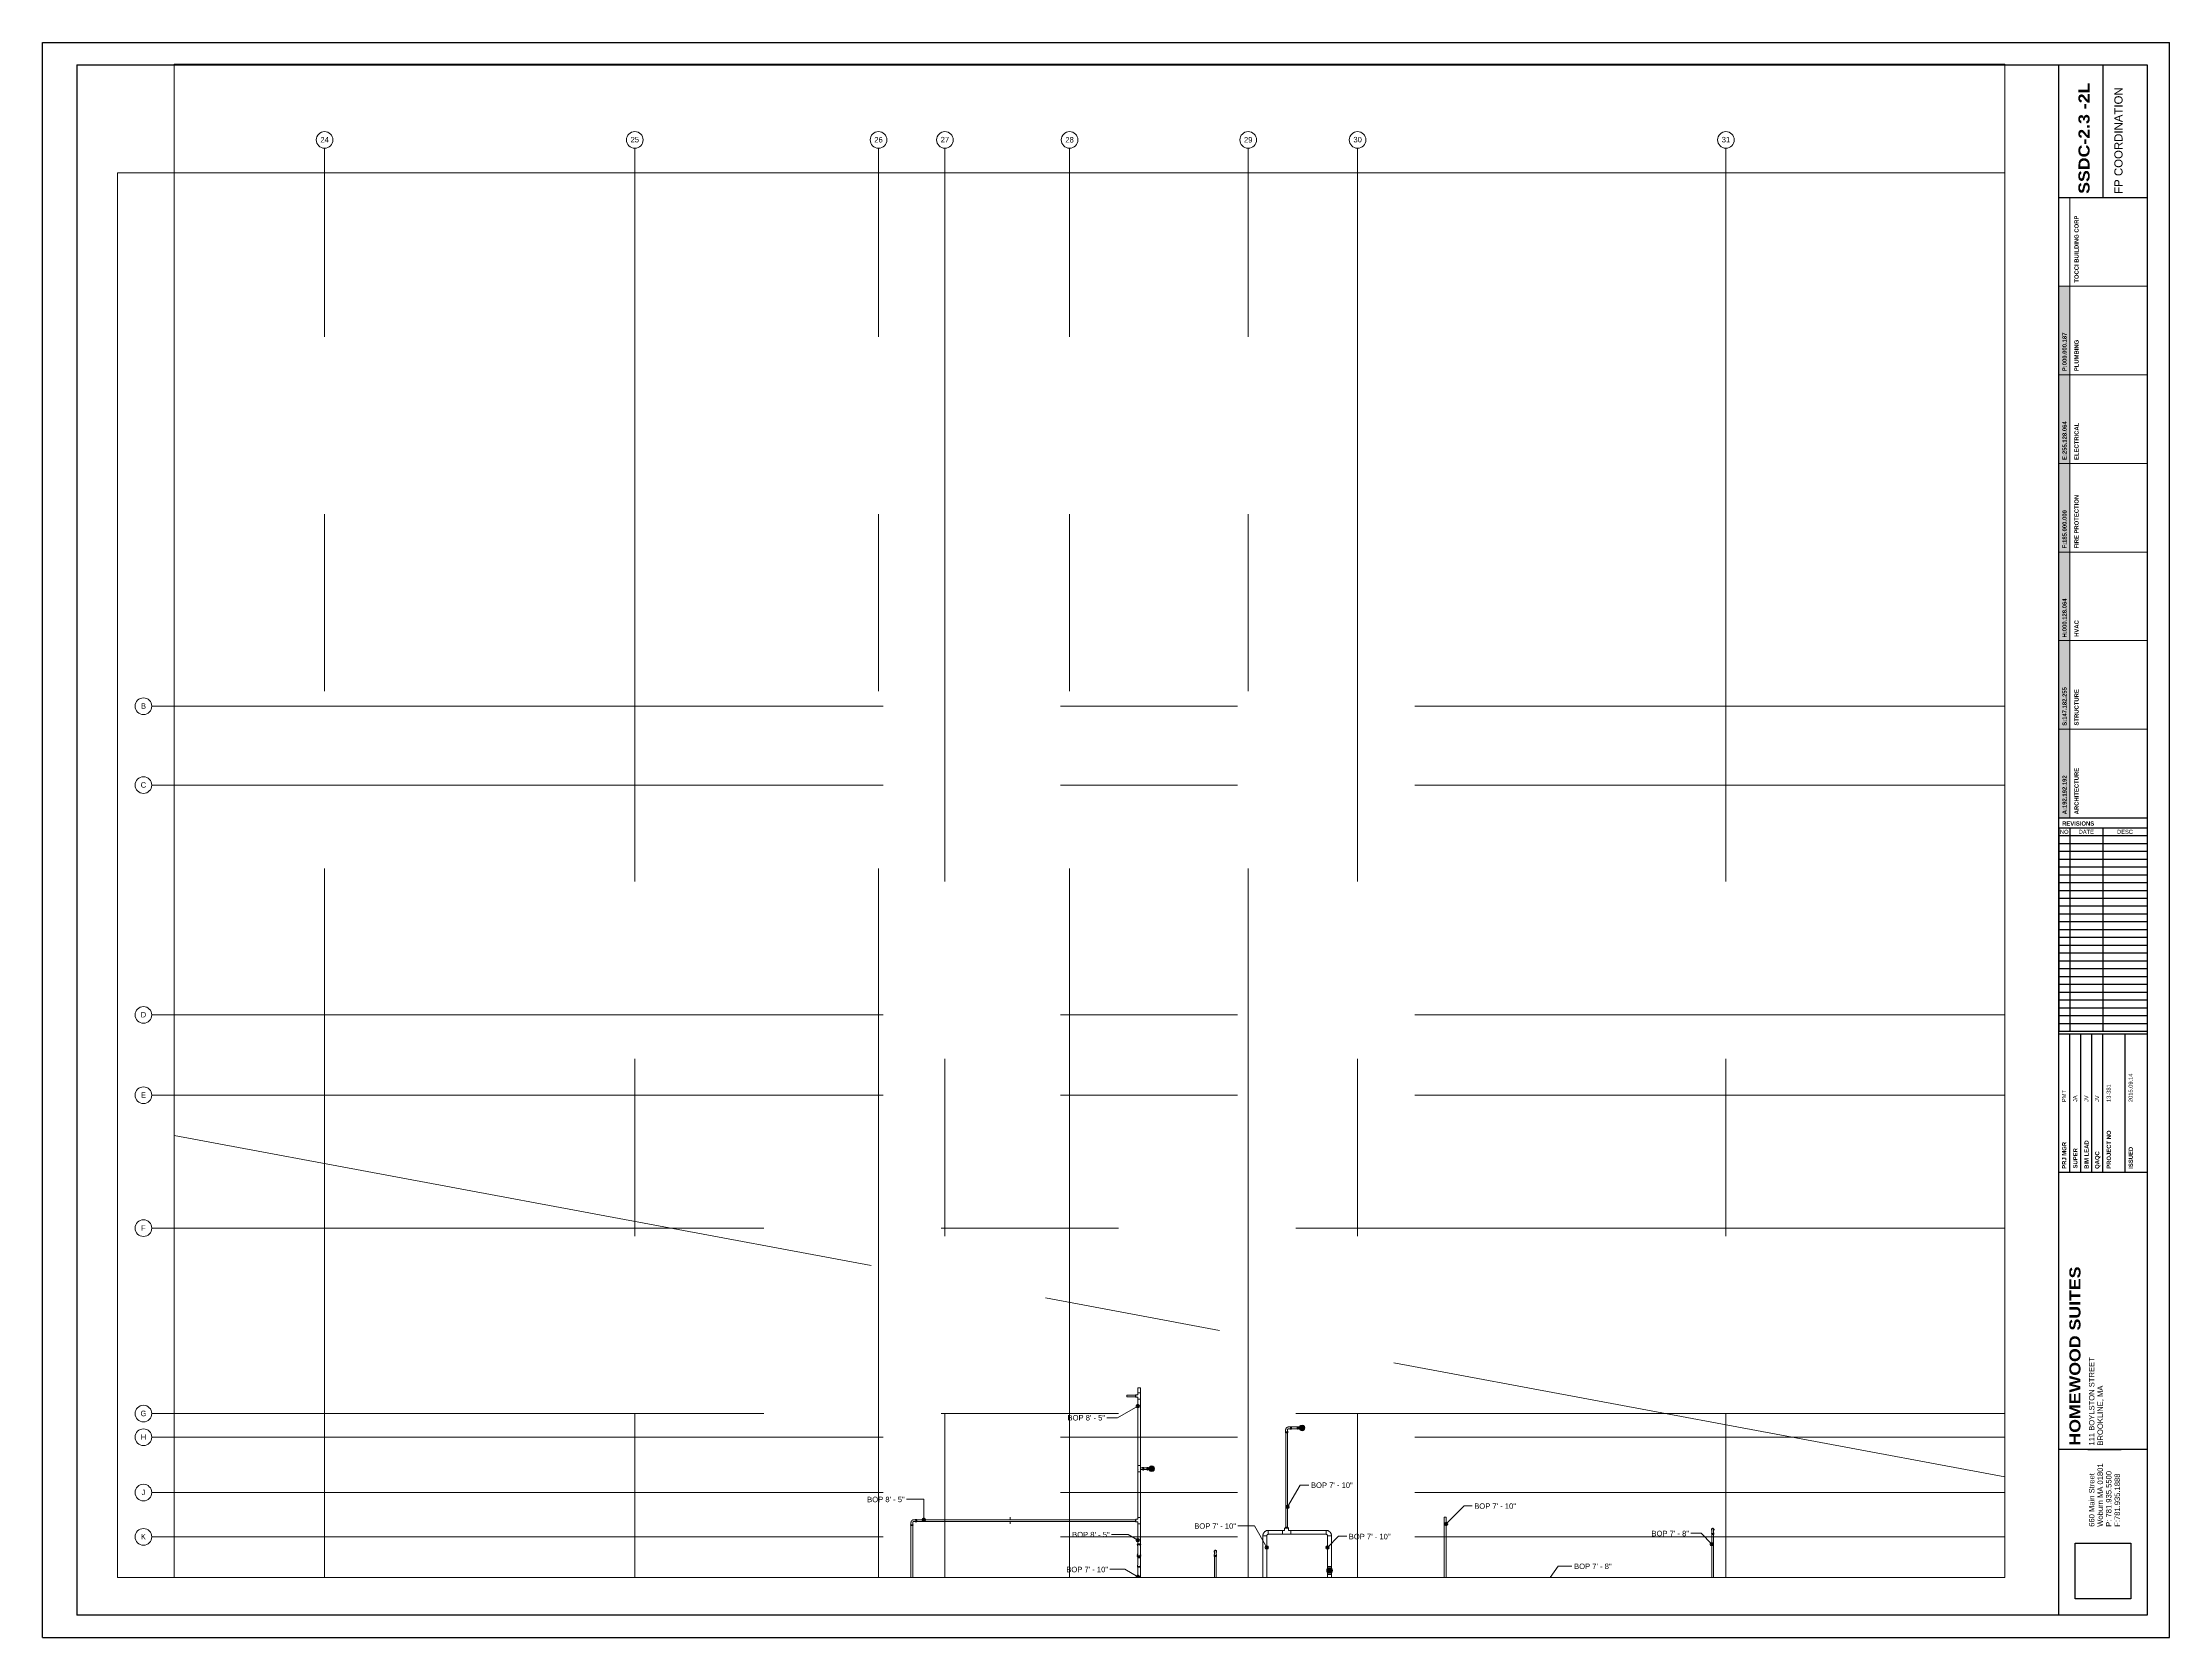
# Paper-space layout 'SDC - 0.0 - LL_A3' of a CAD drawing. Header units: inches. Extents: x -5.5 to 42.5, y -0.2 to 35.8.
# The model-space entities are those that its viewports show. They can reach past a viewport. Long polylines and large blocks are cut down to what shows.
import ezdxf

# ---------------------------------------------------------------- set-up
doc = ezdxf.new("R2010")
doc.units = ezdxf.units.IN
doc.header["$MEASUREMENT"] = 0
doc.linetypes.add('Grid Line', pattern=[0.875, 0.5, -0.125, 0.125, -0.125])
for name, color, linetype, lineweight in [('A-ANNO-NOTE', 250, 'Continuous', 9), ('G-ANNO-DIMS', 251, 'Continuous', 9), ('P-PIPE', 1, 'Continuous', 9), ('P-PIPE-CNTR', 1, 'Continuous', 9), ('S-GRID', 8, 'Continuous', 9), ('S-GRID-IDEN', 8, 'Continuous', 13)]:
    doc.layers.add(name, color=color, linetype=linetype, lineweight=lineweight)
doc.layers.add('A-DETL', color=250, linetype='Continuous', lineweight=5, plot=False)
doc.layers.add('VIEWPORT', color=7, linetype='Continuous', plot=False)
doc.layers.add('X - REF - ELEC', color=7, linetype='Continuous', true_color=0xff8040)
doc.styles.add('Arial', font='arial.ttf', dxfattribs={"height": 3.934132})
doc.styles.add('Arial Black', font='', dxfattribs={"height": 0.25})
doc.styles.add('Arial_1', font='arial.ttf', dxfattribs={"height": 5.901198})
doc.styles.add('Arial_2', font='arial.ttf', dxfattribs={"height": 0.092206})
doc.styles.add('Arial_B', font='arialbd.ttf', dxfattribs={"height": 0.095133})
doc.styles.get('Arial Black').set_extended_font_data('Arial Black')
picture_1 = doc.add_image_def('image1.jpg', size_in_pixel=(300, 300))

# ---------------------------------------------------------------- blocks, each defined once
blk = doc.blocks.new('Coordination Legend_36X48_2011 - Coordination Legend_36X48_2011-2112261-')
at = {"layer": 'A-ANNO-NOTE'}
for color, points in [(5, [(0, 10), (0, 12), (0.25, 12), (0.25, 10)]), (3, [(0, 4), (0, 6), (0.25, 6), (0.25, 4)]), (253, [(0, 2), (0.25, 2), (0.25, 0), (0, 0)])]:
    blk.add_hatch(color=color, dxfattribs=at).paths.add_polyline_path(points, flags=0)
at = {"layer": 'A-ANNO-NOTE', "true_color": 0xff8040, "transparency": 33554687}
blk.add_hatch(color=11, dxfattribs=at).paths.add_polyline_path([(0, 10), (0.25, 10), (0.25, 8), (0, 8)], flags=0)
at = {"layer": 'A-ANNO-NOTE', "true_color": 0xb90000}
blk.add_hatch(color=12, dxfattribs=at).paths.add_polyline_path([(0, 8), (0.25, 8), (0.25, 6), (0, 6)], flags=0)
at = {"layer": 'A-ANNO-NOTE', "true_color": 0x93b6ff}
blk.add_hatch(color=151, dxfattribs=at).paths.add_polyline_path([(0, 4), (0.25, 4), (0.25, 2), (0, 2)], flags=0)
at = {"layer": 'A-ANNO-NOTE'}
for p, q in [((0.25, 12), (0.25, 14)), ((0.25, 12), (0, 12)), ((0, 12), (0, 10)), ((0.25, 12), (2, 12)), ((0.25, 10), (0.25, 12)), ((0, 10), (0.25, 10)), ((0, 10), (0, 8)), ((0.25, 10), (0, 10)), ((0.25, 10), (2, 10)), ((0.25, 8), (0.25, 10)), ((0, 8), (0.25, 8)), ((0, 8), (0, 6)), ((0.25, 8), (0, 8)), ((0.25, 8), (2, 8)), ((0.25, 6), (0.25, 8)), ((0, 6), (0.25, 6)), ((0.25, 6), (0, 6)), ((0, 6), (0, 4)), ((0.25, 6), (2, 6)), ((0.25, 4), (0.25, 6)), ((0, 4), (0.25, 4)), ((0, 4), (0, 2)), ((0.25, 4), (0, 4)), ((0.25, 4), (2, 4)), ((0.25, 2), (0.25, 4)), ((0, 2), (0.25, 2)), ((0, 2), (0, 0)), ((0.25, 2), (0, 2)), ((0.25, 2), (2, 2)), ((0.25, 0), (0.25, 2)), ((0, 0), (0.25, 0))]:
    blk.add_line(p, q, dxfattribs=at)
at = {"layer": 'A-ANNO-NOTE', "char_height": 0.09513, "attachment_point": 1, "rotation": 90, "line_spacing_factor": 0.938532, "style": 'Arial_B'}
for s, insert, width in [('P:000.000.187', (0.085, 10.082), 1.008), ('E:255.128.064', (0.085, 8.078), 1.008), ('F:185.000.000', (0.085, 6.081), 1.00012), ('H:000.128.064', (0.085, 4.072), 1.017), ('S:147.182.255', (0.085, 2.079), 1.008), ('A:192.192.192', (0.085, 0.081), 1.01362)]:
    blk.add_mtext(s, dxfattribs=dict(at, insert=insert, width=width))
blk = doc.blocks.new('Elbow - Welded - Generic - Standard-1127339-SECOND LEVEL')
at = {"layer": 'P-PIPE'}
for p, q in [((-2.5, 1.2), (-2.5, 1.4)), ((-2.5, 1), (-2.5, 1.2)), ((-2.5, 0.7), (-2.5, 1)), ((-2.5, 0.4), (-2.5, 0.7)), ((-2.5, -0.4), (-2.5, 0.4)), ((-1.4, 2.5), (-1.2, 2.5)), ((-1.2, 2.5), (-1, 2.5)), ((-1, 2.5), (-0.7, 2.5)), ((-0.7, 2.5), (-0.4, 2.5)), ((-0.4, 2.5), (0.4, 2.5)), ((0.4, 2.5), (0.7, 2.5)), ((0.7, 2.5), (1, 2.5)), ((1, 2.5), (1.2, 2.5)), ((1.2, 2.5), (1.4, 2.5)), ((-2.5, -0.7), (-2.5, -0.4)), ((-2.5, -1), (-2.5, -0.7)), ((-2.5, -1.2), (-2.5, -1)), ((-2.5, -1.4), (-2.5, -1.2))]:
    blk.add_line(p, q, dxfattribs=at)
at = {"layer": 'P-PIPE', "flags": 128}
for points in [[(-2.5, -1.4), (-2.4, -1.4), (-2.2, -1.4), (-2, -1.4), (-1.9, -1.4), (-1.7, -1.4), (-1.6, -1.3), (-1.4, -1.3), (-1.3, -1.2), (-1.1, -1.2), (-1, -1.1), (-0.8, -1.1), (-0.7, -1), (-0.6, -0.9), (-0.4, -0.8), (-0.3, -0.7), (-0.2, -0.7), (0, -0.6), (0.1, -0.5), (0.2, -0.3), (0.3, -0.2), (0.4, -0.1), (0.5, 0), (0.6, 0.1), (0.7, 0.3), (0.8, 0.4), (0.9, 0.5), (1, 0.7), (1, 0.8), (1.1, 0.9), (1.2, 1.1), (1.2, 1.2), (1.3, 1.4), (1.3, 1.5), (1.3, 1.7), (1.4, 1.8), (1.4, 2), (1.4, 2.2), (1.4, 2.3), (1.4, 2.5), (1.4, 2.5)], [(-1.4, 2.5), (-1.4, 2.5), (-1.4, 2.4), (-1.4, 2.4), (-1.5, 2.3), (-1.5, 2.3), (-1.5, 2.3), (-1.5, 2.2), (-1.5, 2.2), (-1.5, 2.1), (-1.5, 2.1), (-1.5, 2.1), (-1.6, 2), (-1.6, 2), (-1.6, 1.9), (-1.6, 1.9), (-1.7, 1.9), (-1.7, 1.8), (-1.7, 1.8), (-1.7, 1.8), (-1.8, 1.7), (-1.8, 1.7), (-1.8, 1.7), (-1.9, 1.7), (-1.9, 1.6), (-1.9, 1.6), (-2, 1.6), (-2, 1.6), (-2, 1.5), (-2.1, 1.5), (-2.1, 1.5), (-2.2, 1.5), (-2.2, 1.5), (-2.3, 1.5), (-2.3, 1.5), (-2.3, 1.5), (-2.4, 1.4), (-2.4, 1.4), (-2.5, 1.4), (-2.5, 1.4), (-2.5, 1.4)]]:
    blk.add_lwpolyline(points, dxfattribs=at)
blk = doc.blocks.new('Victaulic-VicPress316-Elbow 90-45deg Style P568_P571 - Standard-V2-SECOND LEVEL')
at = {"layer": 'P-PIPE'}
for p, q in [((-3203.8, 730.1), (-3203.8, 729.6)), ((-3203, 729.6), (-3203.8, 729.6)), ((-3203.8, 729.3), (-3203.8, 729)), ((-3203, 729.3), (-3203.8, 729.3)), ((-3203.8, 729), (-3203, 729)), ((-3203.7, 731.1), (-3203.7, 730.2)), ((-3202.3, 729.6), (-3203, 729.6)), ((-3202.3, 729.3), (-3203, 729.3)), ((-3203, 729), (-3202.3, 729)), ((-3202.4, 730.2), (-3202.4, 731.1)), ((-3202.3, 729.6), (-3202.3, 730.1)), ((-3202.3, 729), (-3202.3, 729.3))]:
    blk.add_line(p, q, dxfattribs=at)
at = {"layer": 'P-PIPE', "flags": 128}
for points in [[(-3203, 733.4), (-3203.1, 733.4), (-3203.1, 733.4), (-3203.2, 733.4), (-3203.2, 733.4), (-3203.2, 733.4), (-3203.3, 733.4), (-3203.3, 733.4), (-3203.3, 733.4), (-3203.4, 733.3), (-3203.4, 733.3), (-3203.4, 733.3), (-3203.5, 733.3), (-3203.5, 733.3), (-3203.5, 733.3), (-3203.6, 733.2), (-3203.6, 733.2), (-3203.6, 733.2), (-3203.6, 733.2), (-3203.7, 733.2), (-3203.7, 733.1), (-3203.7, 733.1), (-3203.7, 733.1), (-3203.8, 733), (-3203.8, 733), (-3203.8, 733), (-3203.8, 733), (-3203.9, 732.9), (-3203.9, 732.9), (-3203.9, 732.9), (-3203.9, 732.8), (-3203.9, 732.8), (-3203.9, 732.8), (-3203.9, 732.7), (-3203.9, 732.7), (-3203.9, 732.6), (-3204, 732.6), (-3204, 732.6), (-3204, 732.5), (-3204, 732.5), (-3204, 732.5), (-3204, 732.4), (-3204, 732.4), (-3203.9, 732.4), (-3203.9, 732.3), (-3203.9, 732.3), (-3203.9, 732.2), (-3203.9, 732.2), (-3203.9, 732.2), (-3203.9, 732.1), (-3203.9, 732.1), (-3203.9, 732.1), (-3203.8, 732), (-3203.8, 732), (-3203.8, 732), (-3203.8, 732), (-3203.8, 731.9), (-3203.7, 731.9), (-3203.7, 731.9)], [(-3203.8, 729.3), (-3203.8, 729.3), (-3203.8, 729.3), (-3203.8, 729.3), (-3203.8, 729.3), (-3203.8, 729.3), (-3203.8, 729.3), (-3203.9, 729.3), (-3203.9, 729.3), (-3203.9, 729.3), (-3203.9, 729.3), (-3203.9, 729.3), (-3203.9, 729.3), (-3203.9, 729.3), (-3203.9, 729.3), (-3203.9, 729.3), (-3203.9, 729.3), (-3203.9, 729.3), (-3203.9, 729.3), (-3203.9, 729.3), (-3203.9, 729.4), (-3203.9, 729.4), (-3203.9, 729.4), (-3203.9, 729.4), (-3203.9, 729.4), (-3203.9, 729.4), (-3203.9, 729.4), (-3203.9, 729.4), (-3203.9, 729.4), (-3203.9, 729.4), (-3203.9, 729.4), (-3204, 729.4), (-3204, 729.4), (-3204, 729.4), (-3204, 729.4), (-3204, 729.4), (-3204, 729.4), (-3204, 729.4), (-3204, 729.4), (-3204, 729.5), (-3204, 729.5), (-3204, 729.5), (-3204, 729.5), (-3204, 729.5), (-3204, 729.5), (-3204, 729.5), (-3204, 729.5), (-3204, 729.5), (-3204, 729.5), (-3203.9, 729.5), (-3203.9, 729.5), (-3203.9, 729.5), (-3203.9, 729.5), (-3203.9, 729.5), (-3203.9, 729.5), (-3203.9, 729.5), (-3203.9, 729.5), (-3203.9, 729.5), (-3203.9, 729.6), (-3203.9, 729.6), (-3203.9, 729.6), (-3203.9, 729.6), (-3203.9, 729.6), (-3203.9, 729.6), (-3203.9, 729.6), (-3203.9, 729.6), (-3203.9, 729.6), (-3203.9, 729.6), (-3203.9, 729.6), (-3203.9, 729.6), (-3203.9, 729.6), (-3203.9, 729.6), (-3203.9, 729.6), (-3203.8, 729.6), (-3203.8, 729.6), (-3203.8, 729.6), (-3203.8, 729.6), (-3203.8, 729.6), (-3203.8, 729.6), (-3203.8, 729.6)], [(-3203, 733.3), (-3203.1, 733.3), (-3203.1, 733.3), (-3203.1, 733.3), (-3203.2, 733.2), (-3203.2, 733.2), (-3203.2, 733.2), (-3203.3, 733.2), (-3203.3, 733.2), (-3203.3, 733.2), (-3203.3, 733.2), (-3203.4, 733.2), (-3203.4, 733.2), (-3203.4, 733.2), (-3203.5, 733.1), (-3203.5, 733.1), (-3203.5, 733.1), (-3203.5, 733.1), (-3203.6, 733.1), (-3203.6, 733), (-3203.6, 733), (-3203.6, 733), (-3203.6, 733), (-3203.7, 733), (-3203.7, 732.9), (-3203.7, 732.9), (-3203.7, 732.9), (-3203.7, 732.9), (-3203.7, 732.8), (-3203.7, 732.8), (-3203.8, 732.8), (-3203.8, 732.7), (-3203.8, 732.7), (-3203.8, 732.7), (-3203.8, 732.7), (-3203.8, 732.6), (-3203.8, 732.6), (-3203.8, 732.6), (-3203.8, 732.5), (-3203.8, 732.5), (-3203.8, 732.5), (-3203.8, 732.4), (-3203.8, 732.4), (-3203.8, 732.4), (-3203.8, 732.3), (-3203.8, 732.3), (-3203.8, 732.3), (-3203.8, 732.3), (-3203.8, 732.2), (-3203.8, 732.2), (-3203.7, 732.2), (-3203.7, 732.1), (-3203.7, 732.1), (-3203.7, 732.1)], [(-3203.8, 730.1), (-3203.8, 730.1), (-3203.8, 730.1), (-3203.8, 730.1), (-3203.8, 730.1), (-3203.8, 730.1), (-3203.8, 730.1), (-3203.8, 730.1), (-3203.8, 730.1), (-3203.8, 730.1), (-3203.8, 730.2), (-3203.8, 730.2), (-3203.8, 730.2), (-3203.8, 730.2), (-3203.8, 730.2), (-3203.8, 730.2), (-3203.8, 730.2), (-3203.8, 730.2), (-3203.7, 730.2), (-3203.7, 730.2), (-3203.7, 730.2), (-3203.7, 730.3), (-3203.7, 730.3), (-3203.7, 730.3), (-3203.7, 730.3)], [(-3203, 729.6), (-3203.1, 729.6), (-3203.1, 729.6), (-3203.1, 729.6), (-3203.2, 729.6), (-3203.2, 729.6), (-3203.2, 729.6), (-3203.3, 729.6), (-3203.3, 729.6), (-3203.3, 729.6), (-3203.3, 729.6), (-3203.4, 729.6), (-3203.4, 729.6), (-3203.4, 729.6), (-3203.5, 729.6), (-3203.5, 729.6), (-3203.5, 729.6), (-3203.5, 729.6), (-3203.6, 729.6), (-3203.6, 729.6), (-3203.6, 729.6), (-3203.6, 729.6), (-3203.6, 729.6), (-3203.7, 729.6), (-3203.7, 729.6), (-3203.7, 729.6), (-3203.7, 729.6), (-3203.7, 729.6), (-3203.7, 729.6), (-3203.7, 729.6), (-3203.8, 729.6), (-3203.8, 729.6), (-3203.8, 729.6), (-3203.8, 729.6), (-3203.8, 729.6), (-3203.8, 729.6), (-3203.8, 729.6), (-3203.8, 729.6), (-3203.8, 729.6), (-3203.8, 729.6), (-3203.8, 729.6)], [(-3203.8, 729.6), (-3203.8, 729.6), (-3203.8, 729.6), (-3203.8, 729.6), (-3203.8, 729.6), (-3203.8, 729.6), (-3203.8, 729.6), (-3203.8, 729.6), (-3203.8, 729.6)], [(-3203.8, 729.3), (-3203.8, 729.3), (-3203.8, 729.3), (-3203.8, 729.3), (-3203.8, 729.3), (-3203.8, 729.3), (-3203.8, 729.3), (-3203.8, 729.3), (-3203.8, 729.3), (-3203.8, 729.3)], [(-3203.8, 729.3), (-3203.8, 729.3), (-3203.8, 729.3), (-3203.8, 729.3), (-3203.8, 729.3), (-3203.8, 729.3), (-3203.8, 729.3), (-3203.8, 729.3), (-3203.8, 729.3), (-3203.8, 729.3), (-3203.8, 729.3), (-3203.7, 729.3), (-3203.7, 729.3), (-3203.7, 729.3), (-3203.7, 729.3), (-3203.7, 729.3), (-3203.7, 729.3), (-3203.6, 729.3), (-3203.6, 729.3), (-3203.6, 729.3), (-3203.6, 729.3), (-3203.6, 729.3), (-3203.5, 729.3), (-3203.5, 729.3), (-3203.5, 729.3), (-3203.5, 729.3), (-3203.4, 729.3), (-3203.4, 729.3), (-3203.4, 729.3), (-3203.4, 729.3), (-3203.3, 729.3), (-3203.3, 729.3), (-3203.3, 729.3), (-3203.2, 729.3), (-3203.2, 729.3), (-3203.2, 729.3), (-3203.1, 729.3), (-3203.1, 729.3), (-3203.1, 729.3), (-3203.1, 729.3), (-3203, 729.3)], [(-3203.7, 732.5), (-3203.7, 732.5), (-3203.7, 732.5), (-3203.7, 732.5), (-3203.7, 732.5), (-3203.7, 732.5), (-3203.7, 732.5), (-3203.7, 732.4), (-3203.7, 732.4), (-3203.7, 732.4), (-3203.7, 732.4), (-3203.7, 732.4), (-3203.7, 732.3), (-3203.7, 732.3), (-3203.7, 732.3), (-3203.7, 732.2), (-3203.7, 732.2), (-3203.7, 732.2), (-3203.7, 732.1), (-3203.7, 732.1), (-3203.7, 732.1), (-3203.7, 732), (-3203.7, 732), (-3203.7, 731.9), (-3203.7, 731.9), (-3203.7, 731.8), (-3203.7, 731.8), (-3203.7, 731.8), (-3203.7, 731.7), (-3203.7, 731.7), (-3203.7, 731.6), (-3203.7, 731.5), (-3203.7, 731.5), (-3203.7, 731.4), (-3203.7, 731.4), (-3203.7, 731.3), (-3203.7, 731.3), (-3203.7, 731.2), (-3203.7, 731.2), (-3203.7, 731.1), (-3203.7, 731.1)], [(-3202.4, 731.9), (-3202.4, 731.9), (-3202.3, 731.9), (-3202.3, 731.9), (-3202.3, 732), (-3202.3, 732), (-3202.3, 732), (-3202.2, 732.1), (-3202.2, 732.1), (-3202.2, 732.1), (-3202.2, 732.2), (-3202.2, 732.2), (-3202.2, 732.2), (-3202.2, 732.3), (-3202.2, 732.3), (-3202.1, 732.3), (-3202.1, 732.4), (-3202.1, 732.4), (-3202.1, 732.4), (-3202.1, 732.5), (-3202.1, 732.5), (-3202.1, 732.6), (-3202.1, 732.6), (-3202.1, 732.6), (-3202.2, 732.7), (-3202.2, 732.7), (-3202.2, 732.7), (-3202.2, 732.8), (-3202.2, 732.8), (-3202.2, 732.8), (-3202.2, 732.9), (-3202.2, 732.9), (-3202.3, 732.9), (-3202.3, 733), (-3202.3, 733), (-3202.3, 733), (-3202.3, 733.1), (-3202.4, 733.1), (-3202.4, 733.1), (-3202.4, 733.1), (-3202.4, 733.2), (-3202.5, 733.2), (-3202.5, 733.2), (-3202.5, 733.2), (-3202.5, 733.3), (-3202.6, 733.3), (-3202.6, 733.3), (-3202.6, 733.3), (-3202.7, 733.3), (-3202.7, 733.3), (-3202.7, 733.3), (-3202.8, 733.4), (-3202.8, 733.4), (-3202.8, 733.4), (-3202.9, 733.4), (-3202.9, 733.4), (-3203, 733.4), (-3203, 733.4), (-3203, 733.4), (-3203, 733.4)], [(-3202.4, 732.1), (-3202.4, 732.1), (-3202.4, 732.2), (-3202.3, 732.2), (-3202.3, 732.2), (-3202.3, 732.2), (-3202.3, 732.3), (-3202.3, 732.3), (-3202.3, 732.3), (-3202.3, 732.4), (-3202.3, 732.4), (-3202.3, 732.4), (-3202.3, 732.5), (-3202.3, 732.5), (-3202.3, 732.5), (-3202.3, 732.5), (-3202.3, 732.6), (-3202.3, 732.6), (-3202.3, 732.6), (-3202.3, 732.7), (-3202.3, 732.7), (-3202.3, 732.7), (-3202.3, 732.8), (-3202.3, 732.8), (-3202.3, 732.8), (-3202.4, 732.8), (-3202.4, 732.9), (-3202.4, 732.9), (-3202.4, 732.9), (-3202.4, 732.9), (-3202.4, 733), (-3202.5, 733), (-3202.5, 733), (-3202.5, 733), (-3202.5, 733.1), (-3202.6, 733.1), (-3202.6, 733.1), (-3202.6, 733.1), (-3202.6, 733.1), (-3202.7, 733.1), (-3202.7, 733.2), (-3202.7, 733.2), (-3202.7, 733.2), (-3202.8, 733.2), (-3202.8, 733.2), (-3202.8, 733.2), (-3202.8, 733.2), (-3202.9, 733.2), (-3202.9, 733.2), (-3202.9, 733.2), (-3203, 733.3), (-3203, 733.3), (-3203, 733.3), (-3203, 733.3)], [(-3202.3, 729.6), (-3202.3, 729.6), (-3202.3, 729.6), (-3202.3, 729.6), (-3202.3, 729.6), (-3202.3, 729.6), (-3202.3, 729.6), (-3202.3, 729.6), (-3202.3, 729.6), (-3202.3, 729.6), (-3202.3, 729.6), (-3202.4, 729.6), (-3202.4, 729.6), (-3202.4, 729.6), (-3202.4, 729.6), (-3202.4, 729.6), (-3202.4, 729.6), (-3202.5, 729.6), (-3202.5, 729.6), (-3202.5, 729.6), (-3202.5, 729.6), (-3202.5, 729.6), (-3202.6, 729.6), (-3202.6, 729.6), (-3202.6, 729.6), (-3202.6, 729.6), (-3202.7, 729.6), (-3202.7, 729.6), (-3202.7, 729.6), (-3202.7, 729.6), (-3202.8, 729.6), (-3202.8, 729.6), (-3202.8, 729.6), (-3202.9, 729.6), (-3202.9, 729.6), (-3202.9, 729.6), (-3202.9, 729.6), (-3203, 729.6), (-3203, 729.6), (-3203, 729.6), (-3203, 729.6)], [(-3203, 729.3), (-3203, 729.3), (-3203, 729.3), (-3203, 729.3), (-3202.9, 729.3), (-3202.9, 729.3), (-3202.9, 729.3), (-3202.8, 729.3), (-3202.8, 729.3), (-3202.8, 729.3), (-3202.7, 729.3), (-3202.7, 729.3), (-3202.7, 729.3), (-3202.7, 729.3), (-3202.6, 729.3), (-3202.6, 729.3), (-3202.6, 729.3), (-3202.6, 729.3), (-3202.5, 729.3), (-3202.5, 729.3), (-3202.5, 729.3), (-3202.5, 729.3), (-3202.5, 729.3), (-3202.4, 729.3), (-3202.4, 729.3), (-3202.4, 729.3), (-3202.4, 729.3), (-3202.4, 729.3), (-3202.4, 729.3), (-3202.3, 729.3), (-3202.3, 729.3), (-3202.3, 729.3), (-3202.3, 729.3), (-3202.3, 729.3), (-3202.3, 729.3), (-3202.3, 729.3), (-3202.3, 729.3), (-3202.3, 729.3), (-3202.3, 729.3), (-3202.3, 729.3), (-3202.3, 729.3)], [(-3202.4, 731.1), (-3202.4, 731.2), (-3202.4, 731.2), (-3202.4, 731.3), (-3202.4, 731.3), (-3202.4, 731.4), (-3202.4, 731.4), (-3202.4, 731.5), (-3202.4, 731.5), (-3202.4, 731.6), (-3202.4, 731.6), (-3202.4, 731.7), (-3202.4, 731.7), (-3202.4, 731.8), (-3202.4, 731.8), (-3202.4, 731.9), (-3202.4, 731.9), (-3202.4, 732), (-3202.4, 732), (-3202.4, 732.1), (-3202.4, 732.1), (-3202.4, 732.1), (-3202.4, 732.2), (-3202.4, 732.2), (-3202.4, 732.2), (-3202.4, 732.3), (-3202.4, 732.3), (-3202.4, 732.3), (-3202.4, 732.4), (-3202.4, 732.4), (-3202.4, 732.4), (-3202.4, 732.4), (-3202.4, 732.4), (-3202.4, 732.4), (-3202.4, 732.5), (-3202.4, 732.5), (-3202.4, 732.5), (-3202.4, 732.5), (-3202.4, 732.5), (-3202.4, 732.5), (-3202.4, 732.5)], [(-3202.4, 730.3), (-3202.4, 730.3), (-3202.4, 730.3), (-3202.4, 730.2), (-3202.4, 730.2), (-3202.3, 730.2), (-3202.3, 730.2), (-3202.3, 730.2), (-3202.3, 730.2), (-3202.3, 730.2), (-3202.3, 730.2), (-3202.3, 730.2), (-3202.3, 730.2), (-3202.3, 730.2), (-3202.3, 730.1), (-3202.3, 730.1), (-3202.3, 730.1), (-3202.3, 730.1), (-3202.3, 730.1), (-3202.3, 730.1), (-3202.3, 730.1), (-3202.3, 730.1), (-3202.3, 730.1), (-3202.3, 730.1), (-3202.3, 730.1)], [(-3202.3, 729.6), (-3202.3, 729.6), (-3202.3, 729.6), (-3202.3, 729.6), (-3202.3, 729.6), (-3202.3, 729.6), (-3202.2, 729.6), (-3202.2, 729.6), (-3202.2, 729.6), (-3202.2, 729.6), (-3202.2, 729.6), (-3202.2, 729.6), (-3202.2, 729.6), (-3202.2, 729.6), (-3202.2, 729.6), (-3202.2, 729.6), (-3202.2, 729.6), (-3202.2, 729.6), (-3202.2, 729.6), (-3202.2, 729.6), (-3202.2, 729.6), (-3202.2, 729.6), (-3202.2, 729.5), (-3202.2, 729.5), (-3202.2, 729.5), (-3202.2, 729.5), (-3202.2, 729.5), (-3202.2, 729.5), (-3202.1, 729.5), (-3202.1, 729.5), (-3202.1, 729.5), (-3202.1, 729.5), (-3202.1, 729.5), (-3202.1, 729.5), (-3202.1, 729.5), (-3202.1, 729.5), (-3202.1, 729.5), (-3202.1, 729.5), (-3202.1, 729.5), (-3202.1, 729.5), (-3202.1, 729.4), (-3202.1, 729.4), (-3202.1, 729.4), (-3202.1, 729.4), (-3202.1, 729.4), (-3202.1, 729.4), (-3202.1, 729.4), (-3202.1, 729.4), (-3202.1, 729.4), (-3202.1, 729.4), (-3202.1, 729.4), (-3202.2, 729.4), (-3202.2, 729.4), (-3202.2, 729.4), (-3202.2, 729.4), (-3202.2, 729.4), (-3202.2, 729.4), (-3202.2, 729.4), (-3202.2, 729.4), (-3202.2, 729.4), (-3202.2, 729.3), (-3202.2, 729.3), (-3202.2, 729.3), (-3202.2, 729.3), (-3202.2, 729.3), (-3202.2, 729.3), (-3202.2, 729.3), (-3202.2, 729.3), (-3202.2, 729.3), (-3202.2, 729.3), (-3202.2, 729.3), (-3202.2, 729.3), (-3202.2, 729.3), (-3202.2, 729.3), (-3202.3, 729.3), (-3202.3, 729.3), (-3202.3, 729.3), (-3202.3, 729.3), (-3202.3, 729.3), (-3202.3, 729.3)], [(-3202.3, 729.6), (-3202.3, 729.6), (-3202.3, 729.6), (-3202.3, 729.6), (-3202.3, 729.6), (-3202.3, 729.6), (-3202.3, 729.6), (-3202.3, 729.6), (-3202.3, 729.6), (-3202.3, 729.6)], [(-3202.3, 729.3), (-3202.3, 729.3), (-3202.3, 729.3), (-3202.3, 729.3), (-3202.3, 729.3), (-3202.3, 729.3), (-3202.3, 729.3), (-3202.3, 729.3), (-3202.3, 729.3)]]:
    blk.add_lwpolyline(points, dxfattribs=at)
blk = doc.blocks.new('Victaulic-VicPress316-Elbow 90-45deg Style P568_P571 - Standard-V1-SECOND LEVEL')
at = {"layer": 'P-PIPE'}
for p, q in [((-3.2, 0.8), (-3.5, 0.8)), ((-3.5, 0.8), (-3.5, -0.8)), ((-3.2, -0.8), (-3.2, 0.8)), ((-2.4, 0.8), (-2.9, 0.8)), ((-2.9, -0.8), (-2.9, 0.8)), ((-1.4, 0.7), (-2.3, 0.7)), ((-0.8, 3.5), (-0.8, 3.2)), ((0.8, 3.5), (-0.8, 3.5)), ((-0.8, 3.2), (0.8, 3.2)), ((-0.8, 2.9), (-0.8, 2.4)), ((-0.8, 2.9), (0.8, 2.9)), ((-0.7, 2.3), (-0.7, 1.4)), ((0.7, 1.4), (0.7, 2.3)), ((0.8, 3.2), (0.8, 3.5)), ((0.8, 2.4), (0.8, 2.9)), ((-3.5, -0.8), (-3.2, -0.8)), ((-2.9, -0.8), (-2.4, -0.8)), ((-2.3, -0.7), (-1.4, -0.7))]:
    blk.add_line(p, q, dxfattribs=at)
at = {"layer": 'P-PIPE', "flags": 128}
for points in [[(-3.2, 0.8), (-3.2, 0.8), (-3.2, 0.8), (-3.2, 0.8), (-3.2, 0.8), (-3.2, 0.8), (-3.2, 0.8), (-3.2, 0.8), (-3.2, 0.8), (-3.2, 0.8), (-3.2, 0.8), (-3.2, 0.8), (-3.2, 0.8), (-3.2, 0.8), (-3.2, 0.8), (-3.2, 0.8), (-3.2, 0.9), (-3.1, 0.9), (-3.1, 0.9), (-3.1, 0.9), (-3.1, 0.9), (-3.1, 0.9), (-3.1, 0.9), (-3.1, 0.9), (-3.1, 0.9), (-3.1, 0.9), (-3.1, 0.9), (-3.1, 0.9), (-3.1, 0.9), (-3.1, 0.9), (-3.1, 0.9), (-3.1, 0.9), (-3.1, 0.9), (-3.1, 0.9), (-3.1, 0.9), (-3.1, 0.9), (-3.1, 0.9), (-3, 0.9), (-3, 0.9), (-3, 0.9), (-3, 0.9), (-3, 0.9), (-3, 0.9), (-3, 0.9), (-3, 0.9), (-3, 0.9), (-3, 0.9), (-3, 0.9), (-3, 0.9), (-3, 0.9), (-3, 0.9), (-3, 0.9), (-3, 0.9), (-3, 0.9), (-3, 0.9), (-3, 0.9), (-2.9, 0.9), (-2.9, 0.9), (-2.9, 0.9), (-2.9, 0.9), (-2.9, 0.9), (-2.9, 0.9), (-2.9, 0.9), (-2.9, 0.9), (-2.9, 0.8), (-2.9, 0.8), (-2.9, 0.8), (-2.9, 0.8), (-2.9, 0.8), (-2.9, 0.8), (-2.9, 0.8), (-2.9, 0.8), (-2.9, 0.8), (-2.9, 0.8), (-2.9, 0.8), (-2.9, 0.8), (-2.9, 0.8), (-2.9, 0.8), (-2.9, 0.8), (-2.9, 0.8)], [(-3.2, 0.8), (-3.2, 0.8), (-3.2, 0.8), (-3.2, 0.8), (-3.2, 0.8), (-3.2, 0.8), (-3.2, 0.7), (-3.2, 0.7), (-3.2, 0.7), (-3.2, 0.7), (-3.2, 0.7), (-3.2, 0.7), (-3.2, 0.7), (-3.2, 0.7), (-3.2, 0.6), (-3.2, 0.6), (-3.2, 0.6), (-3.2, 0.6), (-3.2, 0.6), (-3.2, 0.6), (-3.2, 0.5), (-3.2, 0.5), (-3.2, 0.5), (-3.2, 0.5), (-3.2, 0.4), (-3.2, 0.4), (-3.2, 0.4), (-3.2, 0.4), (-3.2, 0.3), (-3.2, 0.3), (-3.2, 0.3), (-3.2, 0.2), (-3.2, 0.2), (-3.2, 0.2), (-3.2, 0.2), (-3.2, 0.1), (-3.2, 0.1), (-3.2, 0.1), (-3.2, 0), (-3.2, 0), (-3.2, 0), (-3.2, -0.1), (-3.2, -0.1), (-3.2, -0.1), (-3.2, -0.1), (-3.2, -0.2), (-3.2, -0.2), (-3.2, -0.2), (-3.2, -0.3), (-3.2, -0.3), (-3.2, -0.3), (-3.2, -0.3), (-3.2, -0.4), (-3.2, -0.4), (-3.2, -0.4), (-3.2, -0.5), (-3.2, -0.5), (-3.2, -0.5), (-3.2, -0.5), (-3.2, -0.5), (-3.2, -0.6), (-3.2, -0.6), (-3.2, -0.6), (-3.2, -0.6), (-3.2, -0.6), (-3.2, -0.7), (-3.2, -0.7), (-3.2, -0.7), (-3.2, -0.7), (-3.2, -0.7), (-3.2, -0.7), (-3.2, -0.7), (-3.2, -0.7), (-3.2, -0.7), (-3.2, -0.8), (-3.2, -0.8), (-3.2, -0.8), (-3.2, -0.8), (-3.2, -0.8), (-3.2, -0.8)], [(-3.2, 0.7), (-3.2, 0.7), (-3.2, 0.7), (-3.2, 0.7), (-3.2, 0.8), (-3.2, 0.8), (-3.2, 0.8), (-3.2, 0.8), (-3.2, 0.8), (-3.2, 0.8)], [(-2.9, -0.8), (-2.9, -0.8), (-2.9, -0.8), (-2.9, -0.8), (-2.9, -0.8), (-2.9, -0.8), (-2.9, -0.7), (-2.9, -0.7), (-2.9, -0.7), (-2.9, -0.7), (-2.9, -0.7), (-2.9, -0.7), (-2.9, -0.7), (-2.9, -0.7), (-2.9, -0.6), (-2.9, -0.6), (-2.9, -0.6), (-2.9, -0.6), (-2.9, -0.6), (-2.9, -0.6), (-2.9, -0.5), (-2.9, -0.5), (-2.9, -0.5), (-2.9, -0.5), (-2.9, -0.4), (-2.9, -0.4), (-2.9, -0.4), (-2.9, -0.4), (-2.9, -0.3), (-2.9, -0.3), (-2.9, -0.3), (-2.9, -0.2), (-2.9, -0.2), (-2.9, -0.2), (-2.9, -0.2), (-2.9, -0.1), (-2.9, -0.1), (-2.9, -0.1), (-2.9, 0), (-2.9, 0), (-2.9, 0), (-2.9, 0.1), (-2.9, 0.1), (-2.9, 0.1), (-2.9, 0.1), (-2.9, 0.2), (-2.9, 0.2), (-2.9, 0.2), (-2.9, 0.3), (-2.9, 0.3), (-2.9, 0.3), (-2.9, 0.3), (-2.9, 0.4), (-2.9, 0.4), (-2.9, 0.4), (-2.9, 0.5), (-2.9, 0.5), (-2.9, 0.5), (-2.9, 0.5), (-2.9, 0.5), (-2.9, 0.6), (-2.9, 0.6), (-2.9, 0.6), (-2.9, 0.6), (-2.9, 0.6), (-2.9, 0.7), (-2.9, 0.7), (-2.9, 0.7), (-2.9, 0.7), (-2.9, 0.7), (-2.9, 0.7), (-2.9, 0.7), (-2.9, 0.7), (-2.9, 0.7), (-2.9, 0.8), (-2.9, 0.8), (-2.9, 0.8), (-2.9, 0.8), (-2.9, 0.8), (-2.9, 0.8)], [(-2.9, 0.8), (-2.9, 0.8), (-2.9, 0.8), (-2.9, 0.8), (-2.9, 0.8), (-2.9, 0.8), (-2.9, 0.7), (-2.9, 0.7), (-2.9, 0.7)], [(-2.4, 0.8), (-2.4, 0.8), (-2.4, 0.8), (-2.4, 0.8), (-2.4, 0.8), (-2.4, 0.8), (-2.4, 0.8), (-2.4, 0.8), (-2.4, 0.8), (-2.3, 0.7), (-2.3, 0.7), (-2.3, 0.7), (-2.3, 0.7), (-2.3, 0.7), (-2.3, 0.7), (-2.3, 0.7), (-2.3, 0.7), (-2.3, 0.7), (-2.3, 0.7), (-2.3, 0.7), (-2.2, 0.7), (-2.2, 0.7), (-2.2, 0.7), (-2.2, 0.7), (-2.2, 0.7)], [(-0.7, 1.4), (-0.7, 1.4), (-0.7, 1.3), (-0.7, 1.3), (-0.7, 1.3), (-0.7, 1.2), (-0.7, 1.2), (-0.7, 1.2), (-0.7, 1.2), (-0.7, 1.1), (-0.7, 1.1), (-0.7, 1.1), (-0.7, 1.1), (-0.8, 1), (-0.8, 1), (-0.8, 1), (-0.8, 1), (-0.8, 0.9), (-0.8, 0.9), (-0.9, 0.9), (-0.9, 0.9), (-0.9, 0.8), (-0.9, 0.8), (-0.9, 0.8), (-1, 0.8), (-1, 0.8), (-1, 0.8), (-1, 0.7), (-1.1, 0.7), (-1.1, 0.7), (-1.1, 0.7), (-1.2, 0.7), (-1.2, 0.7), (-1.2, 0.7), (-1.2, 0.7), (-1.3, 0.7), (-1.3, 0.7), (-1.3, 0.7), (-1.4, 0.7), (-1.4, 0.7), (-1.4, 0.7)], [(-1.4, -0.7), (-1.3, -0.7), (-1.2, -0.7), (-1.1, -0.6), (-1.1, -0.6), (-1, -0.6), (-0.9, -0.6), (-0.8, -0.6), (-0.7, -0.6), (-0.7, -0.5), (-0.6, -0.5), (-0.5, -0.5), (-0.4, -0.4), (-0.4, -0.4), (-0.3, -0.3), (-0.2, -0.3), (-0.2, -0.3), (-0.1, -0.2), (0, -0.1), (0, -0.1), (0.1, 0), (0.1, 0), (0.2, 0.1), (0.2, 0.2), (0.3, 0.2), (0.3, 0.3), (0.4, 0.4), (0.4, 0.4), (0.5, 0.5), (0.5, 0.6), (0.5, 0.6), (0.5, 0.7), (0.6, 0.8), (0.6, 0.9), (0.6, 1), (0.6, 1), (0.6, 1.1), (0.6, 1.2), (0.7, 1.3), (0.7, 1.4), (0.7, 1.4)], [(-0.8, 2.9), (-0.8, 2.9), (-0.8, 2.9), (-0.8, 2.9), (-0.8, 2.9), (-0.8, 2.9), (-0.8, 2.9), (-0.8, 2.9), (-0.8, 2.9), (-0.8, 2.9), (-0.8, 2.9), (-0.8, 2.9), (-0.8, 2.9), (-0.8, 2.9), (-0.8, 2.9), (-0.8, 2.9), (-0.9, 2.9), (-0.9, 2.9), (-0.9, 2.9), (-0.9, 2.9), (-0.9, 2.9), (-0.9, 2.9), (-0.9, 2.9), (-0.9, 2.9), (-0.9, 3), (-0.9, 3), (-0.9, 3), (-0.9, 3), (-0.9, 3), (-0.9, 3), (-0.9, 3), (-0.9, 3), (-0.9, 3), (-0.9, 3), (-0.9, 3), (-0.9, 3), (-0.9, 3), (-0.9, 3), (-0.9, 3), (-0.9, 3), (-0.9, 3), (-0.9, 3), (-0.9, 3.1), (-0.9, 3.1), (-0.9, 3.1), (-0.9, 3.1), (-0.9, 3.1), (-0.9, 3.1), (-0.9, 3.1), (-0.9, 3.1), (-0.9, 3.1), (-0.9, 3.1), (-0.9, 3.1), (-0.9, 3.1), (-0.9, 3.1), (-0.9, 3.1), (-0.9, 3.1), (-0.9, 3.1), (-0.9, 3.1), (-0.9, 3.1), (-0.9, 3.1), (-0.9, 3.1), (-0.9, 3.2), (-0.9, 3.2), (-0.8, 3.2), (-0.8, 3.2), (-0.8, 3.2), (-0.8, 3.2), (-0.8, 3.2), (-0.8, 3.2), (-0.8, 3.2), (-0.8, 3.2), (-0.8, 3.2), (-0.8, 3.2), (-0.8, 3.2), (-0.8, 3.2), (-0.8, 3.2), (-0.8, 3.2), (-0.8, 3.2), (-0.8, 3.2)], [(0.8, 3.2), (0.8, 3.2), (0.8, 3.2), (0.8, 3.2), (0.8, 3.2), (0.8, 3.2), (0.7, 3.2), (0.7, 3.2), (0.7, 3.2), (0.7, 3.2), (0.7, 3.2), (0.7, 3.2), (0.7, 3.2), (0.7, 3.2), (0.6, 3.2), (0.6, 3.2), (0.6, 3.2), (0.6, 3.2), (0.6, 3.2), (0.6, 3.2), (0.5, 3.2), (0.5, 3.2), (0.5, 3.2), (0.5, 3.2), (0.4, 3.2), (0.4, 3.2), (0.4, 3.2), (0.4, 3.2), (0.3, 3.2), (0.3, 3.2), (0.3, 3.2), (0.2, 3.2), (0.2, 3.2), (0.2, 3.2), (0.2, 3.2), (0.1, 3.2), (0.1, 3.2), (0.1, 3.2), (0, 3.2), (0, 3.2), (0, 3.2), (-0.1, 3.2), (-0.1, 3.2), (-0.1, 3.2), (-0.1, 3.2), (-0.2, 3.2), (-0.2, 3.2), (-0.2, 3.2), (-0.3, 3.2), (-0.3, 3.2), (-0.3, 3.2), (-0.3, 3.2), (-0.4, 3.2), (-0.4, 3.2), (-0.4, 3.2), (-0.5, 3.2), (-0.5, 3.2), (-0.5, 3.2), (-0.5, 3.2), (-0.5, 3.2), (-0.6, 3.2), (-0.6, 3.2), (-0.6, 3.2), (-0.6, 3.2), (-0.6, 3.2), (-0.7, 3.2), (-0.7, 3.2), (-0.7, 3.2), (-0.7, 3.2), (-0.7, 3.2), (-0.7, 3.2), (-0.7, 3.2), (-0.7, 3.2), (-0.7, 3.2), (-0.8, 3.2), (-0.8, 3.2), (-0.8, 3.2), (-0.8, 3.2), (-0.8, 3.2), (-0.8, 3.2)], [(-0.8, 3.2), (-0.8, 3.2), (-0.8, 3.2), (-0.8, 3.2), (-0.8, 3.2), (-0.8, 3.2), (-0.7, 3.2), (-0.7, 3.2), (-0.7, 3.2)], [(-0.8, 2.9), (-0.8, 2.9), (-0.8, 2.9), (-0.8, 2.9), (-0.8, 2.9), (-0.8, 2.9), (-0.7, 2.9), (-0.7, 2.9), (-0.7, 2.9), (-0.7, 2.9), (-0.7, 2.9), (-0.7, 2.9), (-0.7, 2.9), (-0.7, 2.9), (-0.6, 2.9), (-0.6, 2.9), (-0.6, 2.9), (-0.6, 2.9), (-0.6, 2.9), (-0.6, 2.9), (-0.5, 2.9), (-0.5, 2.9), (-0.5, 2.9), (-0.5, 2.9), (-0.4, 2.9), (-0.4, 2.9), (-0.4, 2.9), (-0.4, 2.9), (-0.3, 2.9), (-0.3, 2.9), (-0.3, 2.9), (-0.2, 2.9), (-0.2, 2.9), (-0.2, 2.9), (-0.2, 2.9), (-0.1, 2.9), (-0.1, 2.9), (-0.1, 2.9), (0, 2.9), (0, 2.9), (0, 2.9), (0.1, 2.9), (0.1, 2.9), (0.1, 2.9), (0.1, 2.9), (0.2, 2.9), (0.2, 2.9), (0.2, 2.9), (0.3, 2.9), (0.3, 2.9), (0.3, 2.9), (0.3, 2.9), (0.4, 2.9), (0.4, 2.9), (0.4, 2.9), (0.5, 2.9), (0.5, 2.9), (0.5, 2.9), (0.5, 2.9), (0.5, 2.9), (0.6, 2.9), (0.6, 2.9), (0.6, 2.9), (0.6, 2.9), (0.6, 2.9), (0.7, 2.9), (0.7, 2.9), (0.7, 2.9), (0.7, 2.9), (0.7, 2.9), (0.7, 2.9), (0.7, 2.9), (0.7, 2.9), (0.7, 2.9), (0.8, 2.9), (0.8, 2.9), (0.8, 2.9), (0.8, 2.9), (0.8, 2.9), (0.8, 2.9)], [(-0.7, 2.9), (-0.7, 2.9), (-0.7, 2.9), (-0.7, 2.9), (-0.8, 2.9), (-0.8, 2.9), (-0.8, 2.9), (-0.8, 2.9), (-0.8, 2.9), (-0.8, 2.9)], [(-0.7, 2.2), (-0.7, 2.2), (-0.7, 2.2), (-0.7, 2.2), (-0.7, 2.2), (-0.7, 2.3), (-0.7, 2.3), (-0.7, 2.3), (-0.7, 2.3), (-0.7, 2.3), (-0.7, 2.3), (-0.7, 2.3), (-0.7, 2.3), (-0.7, 2.3), (-0.7, 2.3), (-0.8, 2.4), (-0.8, 2.4), (-0.8, 2.4), (-0.8, 2.4), (-0.8, 2.4), (-0.8, 2.4), (-0.8, 2.4), (-0.8, 2.4), (-0.8, 2.4), (-0.8, 2.4)], [(0.7, 3.2), (0.7, 3.2), (0.7, 3.2), (0.7, 3.2), (0.8, 3.2), (0.8, 3.2), (0.8, 3.2), (0.8, 3.2), (0.8, 3.2), (0.8, 3.2)], [(0.8, 2.9), (0.8, 2.9), (0.8, 2.9), (0.8, 2.9), (0.8, 2.9), (0.8, 2.9), (0.7, 2.9), (0.7, 2.9), (0.7, 2.9)], [(0.8, 2.4), (0.8, 2.4), (0.8, 2.4), (0.8, 2.4), (0.8, 2.4), (0.8, 2.4), (0.8, 2.4), (0.8, 2.4), (0.8, 2.4), (0.7, 2.3), (0.7, 2.3), (0.7, 2.3), (0.7, 2.3), (0.7, 2.3), (0.7, 2.3), (0.7, 2.3), (0.7, 2.3), (0.7, 2.3), (0.7, 2.3), (0.7, 2.3), (0.7, 2.2), (0.7, 2.2), (0.7, 2.2), (0.7, 2.2), (0.7, 2.2)], [(0.8, 3.2), (0.8, 3.2), (0.8, 3.2), (0.8, 3.2), (0.8, 3.2), (0.8, 3.2), (0.8, 3.2), (0.8, 3.2), (0.8, 3.2), (0.8, 3.2), (0.8, 3.2), (0.8, 3.2), (0.8, 3.2), (0.8, 3.2), (0.8, 3.2), (0.8, 3.2), (0.9, 3.2), (0.9, 3.1), (0.9, 3.1), (0.9, 3.1), (0.9, 3.1), (0.9, 3.1), (0.9, 3.1), (0.9, 3.1), (0.9, 3.1), (0.9, 3.1), (0.9, 3.1), (0.9, 3.1), (0.9, 3.1), (0.9, 3.1), (0.9, 3.1), (0.9, 3.1), (0.9, 3.1), (0.9, 3.1), (0.9, 3.1), (0.9, 3.1), (0.9, 3.1), (0.9, 3), (0.9, 3), (0.9, 3), (0.9, 3), (0.9, 3), (0.9, 3), (0.9, 3), (0.9, 3), (0.9, 3), (0.9, 3), (0.9, 3), (0.9, 3), (0.9, 3), (0.9, 3), (0.9, 3), (0.9, 3), (0.9, 3), (0.9, 3), (0.9, 3), (0.9, 2.9), (0.9, 2.9), (0.9, 2.9), (0.9, 2.9), (0.9, 2.9), (0.9, 2.9), (0.9, 2.9), (0.9, 2.9), (0.8, 2.9), (0.8, 2.9), (0.8, 2.9), (0.8, 2.9), (0.8, 2.9), (0.8, 2.9), (0.8, 2.9), (0.8, 2.9), (0.8, 2.9), (0.8, 2.9), (0.8, 2.9), (0.8, 2.9), (0.8, 2.9), (0.8, 2.9), (0.8, 2.9), (0.8, 2.9)], [(-3.2, -0.8), (-3.2, -0.8), (-3.2, -0.8), (-3.2, -0.8), (-3.2, -0.8), (-3.2, -0.8), (-3.2, -0.7), (-3.2, -0.7), (-3.2, -0.7)], [(-2.9, -0.8), (-2.9, -0.8), (-2.9, -0.8), (-2.9, -0.8), (-2.9, -0.8), (-2.9, -0.8), (-2.9, -0.8), (-2.9, -0.8), (-2.9, -0.8), (-2.9, -0.8), (-2.9, -0.8), (-2.9, -0.8), (-2.9, -0.8), (-2.9, -0.8), (-2.9, -0.8), (-2.9, -0.8), (-2.9, -0.9), (-2.9, -0.9), (-2.9, -0.9), (-2.9, -0.9), (-2.9, -0.9), (-2.9, -0.9), (-2.9, -0.9), (-2.9, -0.9), (-3, -0.9), (-3, -0.9), (-3, -0.9), (-3, -0.9), (-3, -0.9), (-3, -0.9), (-3, -0.9), (-3, -0.9), (-3, -0.9), (-3, -0.9), (-3, -0.9), (-3, -0.9), (-3, -0.9), (-3, -0.9), (-3, -0.9), (-3, -0.9), (-3, -0.9), (-3, -0.9), (-3.1, -0.9), (-3.1, -0.9), (-3.1, -0.9), (-3.1, -0.9), (-3.1, -0.9), (-3.1, -0.9), (-3.1, -0.9), (-3.1, -0.9), (-3.1, -0.9), (-3.1, -0.9), (-3.1, -0.9), (-3.1, -0.9), (-3.1, -0.9), (-3.1, -0.9), (-3.1, -0.9), (-3.1, -0.9), (-3.1, -0.9), (-3.1, -0.9), (-3.1, -0.9), (-3.1, -0.9), (-3.2, -0.9), (-3.2, -0.9), (-3.2, -0.8), (-3.2, -0.8), (-3.2, -0.8), (-3.2, -0.8), (-3.2, -0.8), (-3.2, -0.8), (-3.2, -0.8), (-3.2, -0.8), (-3.2, -0.8), (-3.2, -0.8), (-3.2, -0.8), (-3.2, -0.8), (-3.2, -0.8), (-3.2, -0.8), (-3.2, -0.8), (-3.2, -0.8)], [(-2.9, -0.7), (-2.9, -0.7), (-2.9, -0.7), (-2.9, -0.7), (-2.9, -0.8), (-2.9, -0.8), (-2.9, -0.8), (-2.9, -0.8), (-2.9, -0.8), (-2.9, -0.8)], [(-2.2, -0.7), (-2.2, -0.7), (-2.2, -0.7), (-2.2, -0.7), (-2.2, -0.7), (-2.3, -0.7), (-2.3, -0.7), (-2.3, -0.7), (-2.3, -0.7), (-2.3, -0.7), (-2.3, -0.7), (-2.3, -0.7), (-2.3, -0.7), (-2.3, -0.7), (-2.3, -0.7), (-2.4, -0.8), (-2.4, -0.8), (-2.4, -0.8), (-2.4, -0.8), (-2.4, -0.8), (-2.4, -0.8), (-2.4, -0.8), (-2.4, -0.8), (-2.4, -0.8), (-2.4, -0.8)]]:
    blk.add_lwpolyline(points, dxfattribs=at)
blk = doc.blocks.new('Victaulic-VicPress316-Elbow 90-45deg Style P568_P571 - Standard-523083-SECOND LEVEL')
at = {"layer": 'P-PIPE'}
for p, q in [((-3178.4, 1232.4), (-3178.4, 1232)), ((-3177.6, 1232), (-3178.4, 1232)), ((-3178.4, 1231.7), (-3178.4, 1231.3)), ((-3177.6, 1231.7), (-3178.4, 1231.7)), ((-3178.4, 1231.3), (-3177.6, 1231.3)), ((-3178.3, 1233.5), (-3178.3, 1232.6)), ((-3176.9, 1232), (-3177.6, 1232)), ((-3176.9, 1231.7), (-3177.6, 1231.7)), ((-3177.6, 1231.3), (-3176.9, 1231.3)), ((-3177, 1232.6), (-3177, 1233.5)), ((-3176.9, 1232), (-3176.9, 1232.4)), ((-3176.9, 1231.3), (-3176.9, 1231.7))]:
    blk.add_line(p, q, dxfattribs=at)
at = {"layer": 'P-PIPE', "flags": 128}
for points in [[(-3177.6, 1235.8), (-3177.7, 1235.8), (-3177.7, 1235.8), (-3177.7, 1235.8), (-3177.8, 1235.8), (-3177.8, 1235.7), (-3177.8, 1235.7), (-3177.9, 1235.7), (-3177.9, 1235.7), (-3177.9, 1235.7), (-3178, 1235.7), (-3178, 1235.7), (-3178, 1235.7), (-3178.1, 1235.6), (-3178.1, 1235.6), (-3178.1, 1235.6), (-3178.2, 1235.6), (-3178.2, 1235.6), (-3178.2, 1235.5), (-3178.3, 1235.5), (-3178.3, 1235.5), (-3178.3, 1235.5), (-3178.3, 1235.4), (-3178.4, 1235.4), (-3178.4, 1235.4), (-3178.4, 1235.3), (-3178.4, 1235.3), (-3178.4, 1235.3), (-3178.4, 1235.3), (-3178.5, 1235.2), (-3178.5, 1235.2), (-3178.5, 1235.2), (-3178.5, 1235.1), (-3178.5, 1235.1), (-3178.5, 1235), (-3178.5, 1235), (-3178.5, 1235), (-3178.5, 1234.9), (-3178.5, 1234.9), (-3178.5, 1234.9), (-3178.5, 1234.8), (-3178.5, 1234.8), (-3178.5, 1234.8), (-3178.5, 1234.7), (-3178.5, 1234.7), (-3178.5, 1234.6), (-3178.5, 1234.6), (-3178.5, 1234.6), (-3178.5, 1234.5), (-3178.5, 1234.5), (-3178.5, 1234.5), (-3178.4, 1234.4), (-3178.4, 1234.4), (-3178.4, 1234.4), (-3178.4, 1234.3), (-3178.4, 1234.3), (-3178.3, 1234.3), (-3178.3, 1234.3), (-3178.3, 1234.2)], [(-3178.4, 1231.7), (-3178.4, 1231.7), (-3178.4, 1231.7), (-3178.4, 1231.7), (-3178.4, 1231.7), (-3178.4, 1231.7), (-3178.4, 1231.7), (-3178.4, 1231.7), (-3178.4, 1231.7), (-3178.4, 1231.7), (-3178.4, 1231.7), (-3178.5, 1231.7), (-3178.5, 1231.7), (-3178.5, 1231.7), (-3178.5, 1231.7), (-3178.5, 1231.7), (-3178.5, 1231.7), (-3178.5, 1231.7), (-3178.5, 1231.7), (-3178.5, 1231.7), (-3178.5, 1231.7), (-3178.5, 1231.7), (-3178.5, 1231.7), (-3178.5, 1231.7), (-3178.5, 1231.7), (-3178.5, 1231.7), (-3178.5, 1231.7), (-3178.5, 1231.8), (-3178.5, 1231.8), (-3178.5, 1231.8), (-3178.5, 1231.8), (-3178.5, 1231.8), (-3178.5, 1231.8), (-3178.5, 1231.8), (-3178.5, 1231.8), (-3178.5, 1231.8), (-3178.5, 1231.8), (-3178.5, 1231.8), (-3178.5, 1231.8), (-3178.5, 1231.8), (-3178.5, 1231.8), (-3178.5, 1231.8), (-3178.5, 1231.8), (-3178.5, 1231.8), (-3178.5, 1231.8), (-3178.5, 1231.9), (-3178.5, 1231.9), (-3178.5, 1231.9), (-3178.5, 1231.9), (-3178.5, 1231.9), (-3178.5, 1231.9), (-3178.5, 1231.9), (-3178.5, 1231.9), (-3178.5, 1231.9), (-3178.5, 1231.9), (-3178.5, 1231.9), (-3178.5, 1231.9), (-3178.5, 1231.9), (-3178.5, 1231.9), (-3178.5, 1231.9), (-3178.5, 1231.9), (-3178.5, 1231.9), (-3178.5, 1231.9), (-3178.5, 1231.9), (-3178.5, 1231.9), (-3178.5, 1231.9), (-3178.5, 1231.9), (-3178.5, 1231.9), (-3178.5, 1232), (-3178.4, 1232), (-3178.4, 1232), (-3178.4, 1232), (-3178.4, 1232), (-3178.4, 1232), (-3178.4, 1232), (-3178.4, 1232), (-3178.4, 1232), (-3178.4, 1232), (-3178.4, 1232), (-3178.4, 1232)], [(-3177.6, 1235.6), (-3177.7, 1235.6), (-3177.7, 1235.6), (-3177.7, 1235.6), (-3177.7, 1235.6), (-3177.8, 1235.6), (-3177.8, 1235.6), (-3177.8, 1235.6), (-3177.9, 1235.6), (-3177.9, 1235.6), (-3177.9, 1235.6), (-3178, 1235.5), (-3178, 1235.5), (-3178, 1235.5), (-3178, 1235.5), (-3178.1, 1235.5), (-3178.1, 1235.5), (-3178.1, 1235.5), (-3178.1, 1235.4), (-3178.2, 1235.4), (-3178.2, 1235.4), (-3178.2, 1235.4), (-3178.2, 1235.3), (-3178.2, 1235.3), (-3178.3, 1235.3), (-3178.3, 1235.3), (-3178.3, 1235.2), (-3178.3, 1235.2), (-3178.3, 1235.2), (-3178.3, 1235.2), (-3178.3, 1235.1), (-3178.4, 1235.1), (-3178.4, 1235.1), (-3178.4, 1235), (-3178.4, 1235), (-3178.4, 1235), (-3178.4, 1235), (-3178.4, 1234.9), (-3178.4, 1234.9), (-3178.4, 1234.9), (-3178.4, 1234.8), (-3178.4, 1234.8), (-3178.4, 1234.8), (-3178.4, 1234.7), (-3178.4, 1234.7), (-3178.4, 1234.7), (-3178.4, 1234.7), (-3178.4, 1234.6), (-3178.3, 1234.6), (-3178.3, 1234.6), (-3178.3, 1234.5), (-3178.3, 1234.5), (-3178.3, 1234.5), (-3178.3, 1234.5)], [(-3178.4, 1232.4), (-3178.4, 1232.4), (-3178.4, 1232.4), (-3178.4, 1232.4), (-3178.4, 1232.5), (-3178.4, 1232.5), (-3178.4, 1232.5), (-3178.4, 1232.5), (-3178.4, 1232.5), (-3178.4, 1232.5), (-3178.4, 1232.5), (-3178.4, 1232.5), (-3178.4, 1232.5), (-3178.4, 1232.6), (-3178.4, 1232.6), (-3178.3, 1232.6), (-3178.3, 1232.6), (-3178.3, 1232.6), (-3178.3, 1232.6), (-3178.3, 1232.6), (-3178.3, 1232.6), (-3178.3, 1232.6), (-3178.3, 1232.6), (-3178.3, 1232.6), (-3178.3, 1232.6)], [(-3177.6, 1232), (-3177.7, 1232), (-3177.7, 1232), (-3177.7, 1232), (-3177.7, 1232), (-3177.8, 1232), (-3177.8, 1232), (-3177.8, 1232), (-3177.9, 1232), (-3177.9, 1232), (-3177.9, 1232), (-3178, 1232), (-3178, 1232), (-3178, 1232), (-3178, 1232), (-3178.1, 1232), (-3178.1, 1232), (-3178.1, 1232), (-3178.1, 1232), (-3178.2, 1232), (-3178.2, 1232), (-3178.2, 1232), (-3178.2, 1232), (-3178.2, 1232), (-3178.3, 1232), (-3178.3, 1232), (-3178.3, 1232), (-3178.3, 1232), (-3178.3, 1232), (-3178.3, 1232), (-3178.3, 1232), (-3178.4, 1232), (-3178.4, 1232), (-3178.4, 1232), (-3178.4, 1232), (-3178.4, 1232), (-3178.4, 1232), (-3178.4, 1232), (-3178.4, 1232), (-3178.4, 1232), (-3178.4, 1232)], [(-3178.4, 1232), (-3178.4, 1232), (-3178.4, 1232), (-3178.4, 1232), (-3178.4, 1232), (-3178.4, 1232), (-3178.4, 1232), (-3178.4, 1232), (-3178.4, 1232)], [(-3178.4, 1231.7), (-3178.4, 1231.7), (-3178.4, 1231.7), (-3178.4, 1231.7), (-3178.4, 1231.7), (-3178.4, 1231.7), (-3178.4, 1231.7), (-3178.4, 1231.7), (-3178.4, 1231.7), (-3178.4, 1231.7)], [(-3178.4, 1231.7), (-3178.4, 1231.7), (-3178.4, 1231.7), (-3178.4, 1231.7), (-3178.4, 1231.7), (-3178.4, 1231.7), (-3178.4, 1231.7), (-3178.4, 1231.7), (-3178.4, 1231.7), (-3178.3, 1231.7), (-3178.3, 1231.7), (-3178.3, 1231.7), (-3178.3, 1231.7), (-3178.3, 1231.7), (-3178.3, 1231.7), (-3178.3, 1231.7), (-3178.2, 1231.7), (-3178.2, 1231.7), (-3178.2, 1231.7), (-3178.2, 1231.7), (-3178.2, 1231.7), (-3178.1, 1231.7), (-3178.1, 1231.7), (-3178.1, 1231.7), (-3178.1, 1231.7), (-3178, 1231.7), (-3178, 1231.7), (-3178, 1231.7), (-3178, 1231.7), (-3177.9, 1231.7), (-3177.9, 1231.7), (-3177.9, 1231.7), (-3177.8, 1231.7), (-3177.8, 1231.7), (-3177.8, 1231.7), (-3177.8, 1231.7), (-3177.7, 1231.7), (-3177.7, 1231.7), (-3177.7, 1231.7), (-3177.6, 1231.7), (-3177.6, 1231.7)], [(-3178.3, 1234.9), (-3178.3, 1234.9), (-3178.3, 1234.9), (-3178.3, 1234.8), (-3178.3, 1234.8), (-3178.3, 1234.8), (-3178.3, 1234.8), (-3178.3, 1234.8), (-3178.3, 1234.8), (-3178.3, 1234.8), (-3178.3, 1234.7), (-3178.3, 1234.7), (-3178.3, 1234.7), (-3178.3, 1234.7), (-3178.3, 1234.6), (-3178.3, 1234.6), (-3178.3, 1234.6), (-3178.3, 1234.5), (-3178.3, 1234.5), (-3178.3, 1234.5), (-3178.3, 1234.4), (-3178.3, 1234.4), (-3178.3, 1234.3), (-3178.3, 1234.3), (-3178.3, 1234.3), (-3178.3, 1234.2), (-3178.3, 1234.2), (-3178.3, 1234.1), (-3178.3, 1234.1), (-3178.3, 1234), (-3178.3, 1234), (-3178.3, 1233.9), (-3178.3, 1233.9), (-3178.3, 1233.8), (-3178.3, 1233.8), (-3178.3, 1233.7), (-3178.3, 1233.6), (-3178.3, 1233.6), (-3178.3, 1233.5), (-3178.3, 1233.5), (-3178.3, 1233.5)], [(-3177, 1234.2), (-3176.9, 1234.2), (-3176.9, 1234.3), (-3176.9, 1234.3), (-3176.9, 1234.3), (-3176.9, 1234.4), (-3176.8, 1234.4), (-3176.8, 1234.4), (-3176.8, 1234.5), (-3176.8, 1234.5), (-3176.8, 1234.5), (-3176.8, 1234.6), (-3176.8, 1234.6), (-3176.7, 1234.6), (-3176.7, 1234.7), (-3176.7, 1234.7), (-3176.7, 1234.7), (-3176.7, 1234.8), (-3176.7, 1234.8), (-3176.7, 1234.8), (-3176.7, 1234.9), (-3176.7, 1234.9), (-3176.7, 1235), (-3176.7, 1235), (-3176.7, 1235), (-3176.7, 1235.1), (-3176.7, 1235.1), (-3176.8, 1235.1), (-3176.8, 1235.2), (-3176.8, 1235.2), (-3176.8, 1235.2), (-3176.8, 1235.3), (-3176.8, 1235.3), (-3176.8, 1235.3), (-3176.9, 1235.4), (-3176.9, 1235.4), (-3176.9, 1235.4), (-3176.9, 1235.4), (-3177, 1235.5), (-3177, 1235.5), (-3177, 1235.5), (-3177, 1235.6), (-3177.1, 1235.6), (-3177.1, 1235.6), (-3177.1, 1235.6), (-3177.2, 1235.6), (-3177.2, 1235.7), (-3177.2, 1235.7), (-3177.3, 1235.7), (-3177.3, 1235.7), (-3177.3, 1235.7), (-3177.4, 1235.7), (-3177.4, 1235.7), (-3177.4, 1235.7), (-3177.5, 1235.8), (-3177.5, 1235.8), (-3177.5, 1235.8), (-3177.6, 1235.8), (-3177.6, 1235.8), (-3177.6, 1235.8)], [(-3177, 1234.5), (-3176.9, 1234.5), (-3176.9, 1234.5), (-3176.9, 1234.5), (-3176.9, 1234.6), (-3176.9, 1234.6), (-3176.9, 1234.6), (-3176.9, 1234.7), (-3176.9, 1234.7), (-3176.9, 1234.7), (-3176.9, 1234.8), (-3176.9, 1234.8), (-3176.9, 1234.8), (-3176.9, 1234.8), (-3176.9, 1234.9), (-3176.9, 1234.9), (-3176.9, 1234.9), (-3176.9, 1235), (-3176.9, 1235), (-3176.9, 1235), (-3176.9, 1235.1), (-3176.9, 1235.1), (-3176.9, 1235.1), (-3176.9, 1235.1), (-3176.9, 1235.2), (-3176.9, 1235.2), (-3177, 1235.2), (-3177, 1235.3), (-3177, 1235.3), (-3177, 1235.3), (-3177, 1235.3), (-3177, 1235.4), (-3177.1, 1235.4), (-3177.1, 1235.4), (-3177.1, 1235.4), (-3177.1, 1235.4), (-3177.2, 1235.5), (-3177.2, 1235.5), (-3177.2, 1235.5), (-3177.2, 1235.5), (-3177.3, 1235.5), (-3177.3, 1235.5), (-3177.3, 1235.6), (-3177.3, 1235.6), (-3177.4, 1235.6), (-3177.4, 1235.6), (-3177.4, 1235.6), (-3177.5, 1235.6), (-3177.5, 1235.6), (-3177.5, 1235.6), (-3177.5, 1235.6), (-3177.6, 1235.6), (-3177.6, 1235.6), (-3177.6, 1235.6)], [(-3176.9, 1232), (-3176.9, 1232), (-3176.9, 1232), (-3176.9, 1232), (-3176.9, 1232), (-3176.9, 1232), (-3176.9, 1232), (-3176.9, 1232), (-3176.9, 1232), (-3176.9, 1232), (-3176.9, 1232), (-3176.9, 1232), (-3176.9, 1232), (-3177, 1232), (-3177, 1232), (-3177, 1232), (-3177, 1232), (-3177, 1232), (-3177, 1232), (-3177.1, 1232), (-3177.1, 1232), (-3177.1, 1232), (-3177.1, 1232), (-3177.2, 1232), (-3177.2, 1232), (-3177.2, 1232), (-3177.2, 1232), (-3177.3, 1232), (-3177.3, 1232), (-3177.3, 1232), (-3177.3, 1232), (-3177.4, 1232), (-3177.4, 1232), (-3177.4, 1232), (-3177.5, 1232), (-3177.5, 1232), (-3177.5, 1232), (-3177.6, 1232), (-3177.6, 1232), (-3177.6, 1232), (-3177.6, 1232)], [(-3177.6, 1231.7), (-3177.6, 1231.7), (-3177.6, 1231.7), (-3177.5, 1231.7), (-3177.5, 1231.7), (-3177.5, 1231.7), (-3177.4, 1231.7), (-3177.4, 1231.7), (-3177.4, 1231.7), (-3177.4, 1231.7), (-3177.3, 1231.7), (-3177.3, 1231.7), (-3177.3, 1231.7), (-3177.2, 1231.7), (-3177.2, 1231.7), (-3177.2, 1231.7), (-3177.2, 1231.7), (-3177.1, 1231.7), (-3177.1, 1231.7), (-3177.1, 1231.7), (-3177.1, 1231.7), (-3177.1, 1231.7), (-3177, 1231.7), (-3177, 1231.7), (-3177, 1231.7), (-3177, 1231.7), (-3177, 1231.7), (-3176.9, 1231.7), (-3176.9, 1231.7), (-3176.9, 1231.7), (-3176.9, 1231.7), (-3176.9, 1231.7), (-3176.9, 1231.7), (-3176.9, 1231.7), (-3176.9, 1231.7), (-3176.9, 1231.7), (-3176.9, 1231.7), (-3176.9, 1231.7), (-3176.9, 1231.7), (-3176.9, 1231.7), (-3176.9, 1231.7)], [(-3177, 1233.5), (-3177, 1233.5), (-3177, 1233.6), (-3177, 1233.6), (-3177, 1233.7), (-3177, 1233.7), (-3177, 1233.8), (-3177, 1233.8), (-3177, 1233.9), (-3177, 1234), (-3177, 1234), (-3177, 1234.1), (-3177, 1234.1), (-3177, 1234.2), (-3177, 1234.2), (-3177, 1234.2), (-3177, 1234.3), (-3177, 1234.3), (-3177, 1234.4), (-3177, 1234.4), (-3177, 1234.5), (-3177, 1234.5), (-3177, 1234.5), (-3177, 1234.6), (-3177, 1234.6), (-3177, 1234.6), (-3177, 1234.7), (-3177, 1234.7), (-3177, 1234.7), (-3177, 1234.7), (-3177, 1234.8), (-3177, 1234.8), (-3177, 1234.8), (-3177, 1234.8), (-3177, 1234.8), (-3177, 1234.8), (-3177, 1234.8), (-3177, 1234.8), (-3177, 1234.9), (-3177, 1234.9), (-3177, 1234.9)], [(-3177, 1232.6), (-3177, 1232.6), (-3177, 1232.6), (-3176.9, 1232.6), (-3176.9, 1232.6), (-3176.9, 1232.6), (-3176.9, 1232.6), (-3176.9, 1232.6), (-3176.9, 1232.6), (-3176.9, 1232.6), (-3176.9, 1232.6), (-3176.9, 1232.5), (-3176.9, 1232.5), (-3176.9, 1232.5), (-3176.9, 1232.5), (-3176.9, 1232.5), (-3176.9, 1232.5), (-3176.9, 1232.5), (-3176.9, 1232.5), (-3176.9, 1232.5), (-3176.9, 1232.5), (-3176.9, 1232.4), (-3176.9, 1232.4), (-3176.9, 1232.4), (-3176.9, 1232.4)], [(-3176.9, 1232), (-3176.9, 1232), (-3176.8, 1232), (-3176.8, 1232), (-3176.8, 1232), (-3176.8, 1232), (-3176.8, 1232), (-3176.8, 1232), (-3176.8, 1232), (-3176.8, 1232), (-3176.8, 1232), (-3176.8, 1232), (-3176.8, 1231.9), (-3176.8, 1231.9), (-3176.8, 1231.9), (-3176.8, 1231.9), (-3176.8, 1231.9), (-3176.8, 1231.9), (-3176.8, 1231.9), (-3176.8, 1231.9), (-3176.8, 1231.9), (-3176.8, 1231.9), (-3176.7, 1231.9), (-3176.7, 1231.9), (-3176.7, 1231.9), (-3176.7, 1231.9), (-3176.7, 1231.9), (-3176.7, 1231.9), (-3176.7, 1231.9), (-3176.7, 1231.9), (-3176.7, 1231.9), (-3176.7, 1231.9), (-3176.7, 1231.9), (-3176.7, 1231.9), (-3176.7, 1231.8), (-3176.7, 1231.8), (-3176.7, 1231.8), (-3176.7, 1231.8), (-3176.7, 1231.8), (-3176.7, 1231.8), (-3176.7, 1231.8), (-3176.7, 1231.8), (-3176.7, 1231.8), (-3176.7, 1231.8), (-3176.7, 1231.8), (-3176.7, 1231.8), (-3176.7, 1231.8), (-3176.7, 1231.8), (-3176.7, 1231.8), (-3176.7, 1231.8), (-3176.7, 1231.8), (-3176.7, 1231.8), (-3176.7, 1231.7), (-3176.7, 1231.7), (-3176.7, 1231.7), (-3176.7, 1231.7), (-3176.7, 1231.7), (-3176.7, 1231.7), (-3176.8, 1231.7), (-3176.8, 1231.7), (-3176.8, 1231.7), (-3176.8, 1231.7), (-3176.8, 1231.7), (-3176.8, 1231.7), (-3176.8, 1231.7), (-3176.8, 1231.7), (-3176.8, 1231.7), (-3176.8, 1231.7), (-3176.8, 1231.7), (-3176.8, 1231.7), (-3176.8, 1231.7), (-3176.8, 1231.7), (-3176.8, 1231.7), (-3176.8, 1231.7), (-3176.8, 1231.7), (-3176.8, 1231.7), (-3176.8, 1231.7), (-3176.8, 1231.7), (-3176.9, 1231.7), (-3176.9, 1231.7)], [(-3176.9, 1232), (-3176.9, 1232), (-3176.9, 1232), (-3176.9, 1232), (-3176.9, 1232), (-3176.9, 1232), (-3176.9, 1232), (-3176.9, 1232), (-3176.9, 1232), (-3176.9, 1232)], [(-3176.9, 1231.7), (-3176.9, 1231.7), (-3176.9, 1231.7), (-3176.9, 1231.7), (-3176.9, 1231.7), (-3176.9, 1231.7), (-3176.9, 1231.7), (-3176.9, 1231.7), (-3176.9, 1231.7)]]:
    blk.add_lwpolyline(points, dxfattribs=at)
blk = doc.blocks.new('Victaulic-VicPress316-Elbow 90-45deg Style P568_P571 - Standard-1136008-SECOND LEVEL')
at = {"layer": 'P-PIPE'}
for p, q in [((-424.9, 735), (-424.9, 734.6)), ((-423.9, 735), (-424.9, 735)), ((-424.9, 734.6), (-423.9, 734.6)), ((-424.9, 734.3), (-424.9, 733.7)), ((-424.9, 734.3), (-423.9, 734.3)), ((-424.9, 727.4), (-424.9, 727)), ((-424.8, 733.5), (-424.8, 731.1)), ((-424.8, 729.2), (-424.8, 727.5)), ((-424.4, 733.5), (-424.4, 733.5)), ((-422.9, 735), (-423.9, 735)), ((-423.9, 734.6), (-422.9, 734.6)), ((-423.9, 734.3), (-422.9, 734.3)), ((-423.3, 733.5), (-423.3, 733.5)), ((-422.9, 731.1), (-422.9, 733.5)), ((-422.9, 727.5), (-422.9, 729.2)), ((-422.8, 734.6), (-422.8, 735)), ((-422.8, 733.7), (-422.8, 734.3)), ((-422.8, 727), (-422.8, 727.4))]:
    blk.add_line(p, q, dxfattribs=at)
at = {"layer": 'P-PIPE', "flags": 128}
for points in [[(-424.9, 734.3), (-424.9, 734.3), (-424.9, 734.3), (-424.9, 734.3), (-424.9, 734.3), (-424.9, 734.3), (-425, 734.3), (-425, 734.3), (-425, 734.3), (-425, 734.3), (-425, 734.3), (-425, 734.3), (-425, 734.3), (-425, 734.3), (-425, 734.3), (-425, 734.3), (-425, 734.3), (-425, 734.3), (-425, 734.3), (-425, 734.3), (-425, 734.3), (-425, 734.3), (-425, 734.3), (-425, 734.3), (-425.1, 734.3), (-425.1, 734.3), (-425.1, 734.3), (-425.1, 734.3), (-425.1, 734.3), (-425.1, 734.4), (-425.1, 734.4), (-425.1, 734.4), (-425.1, 734.4), (-425.1, 734.4), (-425.1, 734.4), (-425.1, 734.4), (-425.1, 734.4), (-425.1, 734.4), (-425.1, 734.4), (-425.1, 734.4), (-425.1, 734.4), (-425.1, 734.4), (-425.1, 734.4), (-425.1, 734.4), (-425.1, 734.4), (-425.1, 734.5), (-425.1, 734.5), (-425.1, 734.5), (-425.1, 734.5), (-425.1, 734.5), (-425.1, 734.5), (-425.1, 734.5), (-425.1, 734.5), (-425.1, 734.5), (-425.1, 734.5), (-425, 734.5), (-425, 734.5), (-425, 734.5), (-425, 734.5), (-425, 734.5), (-425, 734.5), (-425, 734.5), (-425, 734.5), (-425, 734.6), (-425, 734.6), (-425, 734.6), (-425, 734.6), (-425, 734.6), (-425, 734.6), (-425, 734.6), (-425, 734.6), (-425, 734.6), (-425, 734.6), (-425, 734.6), (-424.9, 734.6), (-424.9, 734.6), (-424.9, 734.6), (-424.9, 734.6), (-424.9, 734.6), (-424.9, 734.6)], [(-424.9, 727.4), (-424.9, 727.4), (-424.9, 727.3), (-424.9, 727.3), (-425, 727.3), (-425, 727.2), (-425, 727.2), (-425, 727.2), (-425, 727.1), (-425.1, 727.1), (-425.1, 727), (-425.1, 727), (-425.1, 727), (-425.1, 726.9), (-425.1, 726.9), (-425.1, 726.8), (-425.1, 726.8), (-425.1, 726.8), (-425.1, 726.7), (-425.1, 726.7), (-425, 726.7), (-425, 726.6), (-425, 726.6), (-425, 726.5), (-425, 726.5), (-425, 726.5), (-424.9, 726.4), (-424.9, 726.4), (-424.9, 726.4), (-424.9, 726.3), (-424.8, 726.3), (-424.8, 726.3), (-424.8, 726.3), (-424.7, 726.2), (-424.7, 726.2), (-424.7, 726.2), (-424.6, 726.2), (-424.6, 726.1), (-424.5, 726.1), (-424.5, 726.1), (-424.5, 726.1), (-424.4, 726.1), (-424.4, 726), (-424.3, 726), (-424.3, 726), (-424.3, 726), (-424.2, 726), (-424.2, 726), (-424.1, 726), (-424.1, 726), (-424, 726), (-424, 726), (-423.9, 726), (-423.9, 726), (-423.9, 726)], [(-423.9, 734.6), (-423.9, 734.6), (-423.9, 734.6), (-424, 734.6), (-424, 734.6), (-424.1, 734.6), (-424.1, 734.6), (-424.2, 734.6), (-424.2, 734.6), (-424.2, 734.6), (-424.3, 734.6), (-424.3, 734.6), (-424.3, 734.6), (-424.4, 734.6), (-424.4, 734.6), (-424.5, 734.6), (-424.5, 734.6), (-424.5, 734.6), (-424.6, 734.6), (-424.6, 734.6), (-424.6, 734.6), (-424.6, 734.6), (-424.7, 734.6), (-424.7, 734.6), (-424.7, 734.6), (-424.7, 734.6), (-424.8, 734.6), (-424.8, 734.6), (-424.8, 734.6), (-424.8, 734.6), (-424.8, 734.6), (-424.9, 734.6), (-424.9, 734.6), (-424.9, 734.6), (-424.9, 734.6), (-424.9, 734.6), (-424.9, 734.6), (-424.9, 734.6), (-424.9, 734.6), (-424.9, 734.6), (-424.9, 734.6)], [(-424.9, 734.6), (-424.9, 734.6), (-424.9, 734.6), (-424.9, 734.6), (-424.9, 734.6), (-424.9, 734.6), (-424.9, 734.6), (-424.9, 734.6), (-424.9, 734.6)], [(-424.9, 734.3), (-424.9, 734.3), (-424.9, 734.3), (-424.9, 734.3), (-424.9, 734.3), (-424.9, 734.3), (-424.9, 734.3), (-424.9, 734.3), (-424.9, 734.3), (-424.9, 734.3)], [(-424.9, 734.3), (-424.9, 734.3), (-424.9, 734.3), (-424.9, 734.3), (-424.9, 734.3), (-424.9, 734.3), (-424.9, 734.3), (-424.9, 734.3), (-424.9, 734.3), (-424.8, 734.3), (-424.8, 734.3), (-424.8, 734.3), (-424.8, 734.3), (-424.8, 734.3), (-424.8, 734.3), (-424.7, 734.3), (-424.7, 734.3), (-424.7, 734.3), (-424.7, 734.3), (-424.6, 734.3), (-424.6, 734.3), (-424.6, 734.3), (-424.5, 734.3), (-424.5, 734.3), (-424.5, 734.3), (-424.4, 734.3), (-424.4, 734.3), (-424.4, 734.3), (-424.3, 734.3), (-424.3, 734.3), (-424.2, 734.3), (-424.2, 734.3), (-424.2, 734.3), (-424.1, 734.3), (-424.1, 734.3), (-424, 734.3), (-424, 734.3), (-424, 734.3), (-423.9, 734.3), (-423.9, 734.3), (-423.9, 734.3)], [(-424.8, 733.5), (-424.8, 733.5), (-424.8, 733.5), (-424.8, 733.5), (-424.8, 733.5), (-424.8, 733.5), (-424.9, 733.5), (-424.9, 733.5), (-424.9, 733.5), (-424.9, 733.5), (-424.9, 733.6), (-424.9, 733.6), (-424.9, 733.6), (-424.9, 733.6), (-424.9, 733.6), (-424.9, 733.6), (-424.9, 733.6), (-424.9, 733.6), (-424.9, 733.6), (-424.9, 733.7), (-424.9, 733.7), (-424.9, 733.7), (-424.9, 733.7), (-424.9, 733.7), (-424.9, 733.7)], [(-424.8, 727.7), (-424.8, 727.7), (-424.8, 727.7), (-424.9, 727.6), (-424.9, 727.6), (-424.9, 727.6), (-424.9, 727.5), (-424.9, 727.5), (-424.9, 727.5), (-424.9, 727.4), (-424.9, 727.4), (-424.9, 727.4)], [(-424.8, 731.1), (-424.8, 731), (-424.8, 730.9), (-424.8, 730.8), (-424.8, 730.7), (-424.8, 730.6), (-424.8, 730.5), (-424.8, 730.4), (-424.8, 730.3), (-424.8, 730.2), (-424.8, 730.1), (-424.8, 730), (-424.8, 729.9), (-424.8, 729.8), (-424.8, 729.7), (-424.8, 729.6), (-424.8, 729.5), (-424.8, 729.4), (-424.8, 729.4), (-424.8, 729.3), (-424.8, 729.2)], [(-422.8, 734.6), (-422.8, 734.6), (-422.8, 734.6), (-422.8, 734.6), (-422.8, 734.6), (-422.8, 734.6), (-422.8, 734.6), (-422.8, 734.6), (-422.9, 734.6), (-422.9, 734.6), (-422.9, 734.6), (-422.9, 734.6), (-422.9, 734.6), (-422.9, 734.6), (-423, 734.6), (-423, 734.6), (-423, 734.6), (-423, 734.6), (-423.1, 734.6), (-423.1, 734.6), (-423.1, 734.6), (-423.2, 734.6), (-423.2, 734.6), (-423.2, 734.6), (-423.2, 734.6), (-423.3, 734.6), (-423.3, 734.6), (-423.4, 734.6), (-423.4, 734.6), (-423.4, 734.6), (-423.5, 734.6), (-423.5, 734.6), (-423.6, 734.6), (-423.6, 734.6), (-423.6, 734.6), (-423.7, 734.6), (-423.7, 734.6), (-423.8, 734.6), (-423.8, 734.6), (-423.8, 734.6), (-423.9, 734.6)], [(-423.9, 734.3), (-423.8, 734.3), (-423.8, 734.3), (-423.7, 734.3), (-423.7, 734.3), (-423.6, 734.3), (-423.6, 734.3), (-423.6, 734.3), (-423.5, 734.3), (-423.5, 734.3), (-423.4, 734.3), (-423.4, 734.3), (-423.4, 734.3), (-423.3, 734.3), (-423.3, 734.3), (-423.3, 734.3), (-423.2, 734.3), (-423.2, 734.3), (-423.2, 734.3), (-423.1, 734.3), (-423.1, 734.3), (-423.1, 734.3), (-423, 734.3), (-423, 734.3), (-423, 734.3), (-423, 734.3), (-422.9, 734.3), (-422.9, 734.3), (-422.9, 734.3), (-422.9, 734.3), (-422.9, 734.3), (-422.9, 734.3), (-422.8, 734.3), (-422.8, 734.3), (-422.8, 734.3), (-422.8, 734.3), (-422.8, 734.3), (-422.8, 734.3), (-422.8, 734.3), (-422.8, 734.3), (-422.8, 734.3)], [(-423.9, 726), (-423.8, 726), (-423.8, 726), (-423.7, 726), (-423.7, 726), (-423.6, 726), (-423.6, 726), (-423.5, 726), (-423.5, 726), (-423.4, 726), (-423.4, 726), (-423.4, 726), (-423.3, 726.1), (-423.3, 726.1), (-423.2, 726.1), (-423.2, 726.1), (-423.1, 726.1), (-423.1, 726.1), (-423.1, 726.2), (-423, 726.2), (-423, 726.2), (-423, 726.2), (-422.9, 726.3), (-422.9, 726.3), (-422.9, 726.3), (-422.8, 726.4), (-422.8, 726.4), (-422.8, 726.4), (-422.8, 726.5), (-422.7, 726.5), (-422.7, 726.5), (-422.7, 726.6), (-422.7, 726.6), (-422.7, 726.6), (-422.7, 726.7), (-422.7, 726.7), (-422.6, 726.7), (-422.6, 726.8), (-422.6, 726.8), (-422.6, 726.9), (-422.6, 726.9), (-422.6, 726.9), (-422.6, 727), (-422.6, 727), (-422.7, 727.1), (-422.7, 727.1), (-422.7, 727.1), (-422.7, 727.2), (-422.7, 727.2), (-422.7, 727.2), (-422.8, 727.3), (-422.8, 727.3), (-422.8, 727.3), (-422.8, 727.4)], [(-422.9, 734.6), (-422.8, 734.6), (-422.8, 734.6), (-422.8, 734.6), (-422.8, 734.6), (-422.8, 734.6), (-422.8, 734.6), (-422.8, 734.6), (-422.8, 734.6), (-422.8, 734.6)], [(-422.8, 734.3), (-422.8, 734.3), (-422.8, 734.3), (-422.8, 734.3), (-422.8, 734.3), (-422.8, 734.3), (-422.8, 734.3), (-422.8, 734.3), (-422.9, 734.3)], [(-422.8, 733.7), (-422.8, 733.7), (-422.8, 733.7), (-422.8, 733.7), (-422.8, 733.7), (-422.8, 733.6), (-422.8, 733.6), (-422.8, 733.6), (-422.8, 733.6), (-422.8, 733.6), (-422.8, 733.6), (-422.8, 733.6), (-422.8, 733.6), (-422.8, 733.6), (-422.8, 733.6), (-422.8, 733.5), (-422.9, 733.5), (-422.9, 733.5), (-422.9, 733.5), (-422.9, 733.5), (-422.9, 733.5), (-422.9, 733.5), (-422.9, 733.5), (-422.9, 733.5), (-422.9, 733.5)], [(-422.9, 729.2), (-422.9, 729.3), (-422.9, 729.4), (-422.9, 729.5), (-422.9, 729.5), (-422.9, 729.6), (-422.9, 729.7), (-422.9, 729.8), (-422.9, 729.9), (-422.9, 730), (-422.9, 730.1), (-422.9, 730.2), (-422.9, 730.3), (-422.9, 730.4), (-422.9, 730.5), (-422.9, 730.6), (-422.9, 730.7), (-422.9, 730.8), (-422.9, 730.9), (-422.9, 731), (-422.9, 731.1)], [(-422.8, 727.4), (-422.8, 727.4), (-422.8, 727.5), (-422.8, 727.5), (-422.8, 727.5), (-422.8, 727.6), (-422.8, 727.6), (-422.8, 727.6), (-422.9, 727.7), (-422.9, 727.7), (-422.9, 727.7)], [(-422.8, 734.6), (-422.8, 734.6), (-422.8, 734.6), (-422.8, 734.6), (-422.8, 734.6), (-422.8, 734.6), (-422.8, 734.6), (-422.8, 734.6), (-422.7, 734.6), (-422.7, 734.6), (-422.7, 734.6), (-422.7, 734.6), (-422.7, 734.6), (-422.7, 734.6), (-422.7, 734.6), (-422.7, 734.6), (-422.7, 734.5), (-422.7, 734.5), (-422.7, 734.5), (-422.7, 734.5), (-422.7, 734.5), (-422.7, 734.5), (-422.7, 734.5), (-422.7, 734.5), (-422.7, 734.5), (-422.7, 734.5), (-422.7, 734.5), (-422.7, 734.5), (-422.7, 734.5), (-422.6, 734.5), (-422.6, 734.5), (-422.6, 734.5), (-422.6, 734.5), (-422.6, 734.5), (-422.6, 734.5), (-422.6, 734.4), (-422.6, 734.4), (-422.6, 734.4), (-422.6, 734.4), (-422.6, 734.4), (-422.6, 734.4), (-422.6, 734.4), (-422.6, 734.4), (-422.6, 734.4), (-422.6, 734.4), (-422.6, 734.4), (-422.6, 734.4), (-422.6, 734.4), (-422.6, 734.4), (-422.6, 734.4), (-422.6, 734.3), (-422.7, 734.3), (-422.7, 734.3), (-422.7, 734.3), (-422.7, 734.3), (-422.7, 734.3), (-422.7, 734.3), (-422.7, 734.3), (-422.7, 734.3), (-422.7, 734.3), (-422.7, 734.3), (-422.7, 734.3), (-422.7, 734.3), (-422.7, 734.3), (-422.7, 734.3), (-422.7, 734.3), (-422.7, 734.3), (-422.7, 734.3), (-422.7, 734.3), (-422.7, 734.3), (-422.7, 734.3), (-422.7, 734.3), (-422.8, 734.3), (-422.8, 734.3), (-422.8, 734.3), (-422.8, 734.3), (-422.8, 734.3), (-422.8, 734.3), (-422.8, 734.3), (-422.8, 734.3)]]:
    blk.add_lwpolyline(points, dxfattribs=at)
at = {"layer": 'P-PIPE'}
for centre, major_axis, start_param, end_param in [((-423.9, 727), (1.06, 0), 2.857308, 4.712389), ((-423.9, 726.5), (1.06, 0), 3.236395, 4.712389), ((-423.9, 727.5), (0.95, 0), 4.055861, 4.108072), ((-423.9, 727), (1.06, 0), 4.712389, 6.597345), ((-423.9, 726.5), (1.06, 0), 4.712389, 6.19112), ((-423.9, 727.5), (0.95, 0), 5.316706, 5.368917)]:
    blk.add_ellipse(centre, major_axis=major_axis, ratio=0.707107, start_param=start_param, end_param=end_param, dxfattribs=at)
blk = doc.blocks.new('Victaulic-VicPress316-Elbow 90-45deg Style P568_P571 - Standard-V48-SECOND LEVEL')
at = {"layer": 'P-PIPE'}
for p, q in [((-424.9, 726.4), (-424.9, 726.2)), ((-424.9, 725.7), (-424.9, 725.6)), ((-424.8, 725.3), (-424.8, 723.8)), ((-422.9, 723.8), (-422.9, 725.3)), ((-422.8, 726.2), (-422.8, 726.4)), ((-422.8, 725.6), (-422.8, 725.7)), ((-424.9, 719.3), (-424.9, 718.7)), ((-423.9, 718.7), (-424.9, 718.7)), ((-424.9, 718.4), (-424.9, 718)), ((-423.9, 718.4), (-424.9, 718.4)), ((-424.9, 718), (-423.9, 718)), ((-424.8, 721.9), (-424.8, 719.5)), ((-424.4, 719.5), (-424.4, 719.5)), ((-422.9, 718.7), (-423.9, 718.7)), ((-422.9, 718.4), (-423.9, 718.4)), ((-423.9, 718), (-422.9, 718)), ((-423.3, 719.5), (-423.3, 719.5)), ((-422.9, 719.5), (-422.9, 721.9)), ((-422.8, 718.7), (-422.8, 719.3)), ((-422.8, 718), (-422.8, 718.4))]:
    blk.add_line(p, q, dxfattribs=at)
at = {"layer": 'P-PIPE', "flags": 128}
for points in [[(-425, 726.5), (-425, 726.5), (-425, 726.4), (-425, 726.4), (-425, 726.4), (-425.1, 726.3), (-425.1, 726.3), (-425.1, 726.3), (-425.1, 726.2), (-425.1, 726.2), (-425.1, 726.1), (-425.1, 726.1), (-425.1, 726.1), (-425.1, 726), (-425.1, 726), (-425.1, 725.9), (-425, 725.9), (-425, 725.9), (-425, 725.8), (-425, 725.8), (-425, 725.8), (-425, 725.7), (-424.9, 725.7), (-424.9, 725.7), (-424.9, 725.6), (-424.9, 725.6), (-424.8, 725.6), (-424.8, 725.5), (-424.8, 725.5), (-424.7, 725.5), (-424.7, 725.5), (-424.7, 725.4), (-424.6, 725.4), (-424.6, 725.4), (-424.5, 725.4), (-424.5, 725.3), (-424.5, 725.3), (-424.4, 725.3), (-424.4, 725.3), (-424.3, 725.3), (-424.3, 725.3), (-424.3, 725.3), (-424.2, 725.2), (-424.2, 725.2), (-424.1, 725.2), (-424.1, 725.2), (-424, 725.2), (-424, 725.2), (-423.9, 725.2), (-423.9, 725.2), (-423.9, 725.2)], [(-424.9, 725.6), (-424.9, 725.6), (-424.9, 725.5), (-424.9, 725.5), (-424.9, 725.5), (-424.9, 725.4), (-424.9, 725.4), (-424.9, 725.4), (-424.9, 725.3), (-424.8, 725.3), (-424.8, 725.3), (-424.8, 725.2), (-424.8, 725.2), (-424.8, 725.2), (-424.7, 725.1), (-424.7, 725.1), (-424.7, 725.1), (-424.6, 725.1), (-424.6, 725), (-424.6, 725), (-424.6, 725), (-424.5, 725), (-424.5, 724.9), (-424.5, 724.9), (-424.4, 724.9), (-424.4, 724.9), (-424.4, 724.9), (-424.3, 724.9), (-424.3, 724.9), (-424.3, 724.8), (-424.2, 724.8), (-424.2, 724.8), (-424.1, 724.8), (-424.1, 724.8), (-424.1, 724.8), (-424, 724.8), (-424, 724.8), (-423.9, 724.8), (-423.9, 724.8), (-423.9, 724.8), (-423.9, 724.8)], [(-424.8, 721.9), (-424.8, 722), (-424.8, 722.1), (-424.8, 722.2), (-424.8, 722.3), (-424.8, 722.4), (-424.8, 722.5), (-424.8, 722.6), (-424.8, 722.7), (-424.8, 722.8), (-424.8, 722.9), (-424.8, 723), (-424.8, 723.1), (-424.8, 723.2), (-424.8, 723.3), (-424.8, 723.4), (-424.8, 723.5), (-424.8, 723.6), (-424.8, 723.6), (-424.8, 723.7), (-424.8, 723.8)], [(-423.9, 725.2), (-423.8, 725.2), (-423.8, 725.2), (-423.7, 725.2), (-423.7, 725.2), (-423.6, 725.2), (-423.6, 725.2), (-423.5, 725.2), (-423.5, 725.3), (-423.4, 725.3), (-423.4, 725.3), (-423.4, 725.3), (-423.3, 725.3), (-423.3, 725.3), (-423.2, 725.3), (-423.2, 725.4), (-423.1, 725.4), (-423.1, 725.4), (-423.1, 725.4), (-423, 725.4), (-423, 725.5), (-423, 725.5), (-422.9, 725.5), (-422.9, 725.5), (-422.9, 725.6), (-422.8, 725.6), (-422.8, 725.6), (-422.8, 725.7), (-422.8, 725.7), (-422.7, 725.7), (-422.7, 725.8), (-422.7, 725.8), (-422.7, 725.8), (-422.7, 725.9), (-422.7, 725.9), (-422.7, 726), (-422.6, 726), (-422.6, 726), (-422.6, 726.1), (-422.6, 726.1), (-422.6, 726.2), (-422.6, 726.2), (-422.6, 726.2), (-422.6, 726.3), (-422.7, 726.3), (-422.7, 726.3), (-422.7, 726.4), (-422.7, 726.4), (-422.7, 726.5), (-422.7, 726.5), (-422.7, 726.5)], [(-423.9, 724.8), (-423.8, 724.8), (-423.8, 724.8), (-423.7, 724.8), (-423.7, 724.8), (-423.7, 724.8), (-423.6, 724.8), (-423.6, 724.8), (-423.5, 724.8), (-423.5, 724.8), (-423.5, 724.8), (-423.4, 724.9), (-423.4, 724.9), (-423.4, 724.9), (-423.3, 724.9), (-423.3, 724.9), (-423.3, 724.9), (-423.2, 724.9), (-423.2, 725), (-423.2, 725), (-423.1, 725), (-423.1, 725), (-423.1, 725.1), (-423, 725.1), (-423, 725.1), (-423, 725.1), (-423, 725.2), (-422.9, 725.2), (-422.9, 725.2), (-422.9, 725.2), (-422.9, 725.3), (-422.9, 725.3), (-422.9, 725.3), (-422.8, 725.4), (-422.8, 725.4), (-422.8, 725.5), (-422.8, 725.5), (-422.8, 725.5), (-422.8, 725.6), (-422.8, 725.6), (-422.8, 725.6)], [(-422.9, 723.8), (-422.9, 723.7), (-422.9, 723.6), (-422.9, 723.5), (-422.9, 723.4), (-422.9, 723.4), (-422.9, 723.3), (-422.9, 723.2), (-422.9, 723.1), (-422.9, 723), (-422.9, 722.9), (-422.9, 722.8), (-422.9, 722.7), (-422.9, 722.6), (-422.9, 722.5), (-422.9, 722.4), (-422.9, 722.3), (-422.9, 722.2), (-422.9, 722.1), (-422.9, 722), (-422.9, 721.9)], [(-424.9, 718.4), (-424.9, 718.4), (-424.9, 718.4), (-424.9, 718.4), (-424.9, 718.4), (-424.9, 718.4), (-425, 718.4), (-425, 718.4), (-425, 718.4), (-425, 718.4), (-425, 718.4), (-425, 718.4), (-425, 718.4), (-425, 718.4), (-425, 718.4), (-425, 718.4), (-425, 718.4), (-425, 718.4), (-425, 718.5), (-425, 718.5), (-425, 718.5), (-425, 718.5), (-425, 718.5), (-425, 718.5), (-425.1, 718.5), (-425.1, 718.5), (-425.1, 718.5), (-425.1, 718.5), (-425.1, 718.5), (-425.1, 718.5), (-425.1, 718.5), (-425.1, 718.5), (-425.1, 718.5), (-425.1, 718.5), (-425.1, 718.5), (-425.1, 718.5), (-425.1, 718.6), (-425.1, 718.6), (-425.1, 718.6), (-425.1, 718.6), (-425.1, 718.6), (-425.1, 718.6), (-425.1, 718.6), (-425.1, 718.6), (-425.1, 718.6), (-425.1, 718.6), (-425.1, 718.6), (-425.1, 718.6), (-425.1, 718.6), (-425.1, 718.6), (-425.1, 718.6), (-425.1, 718.7), (-425.1, 718.7), (-425.1, 718.7), (-425.1, 718.7), (-425, 718.7), (-425, 718.7), (-425, 718.7), (-425, 718.7), (-425, 718.7), (-425, 718.7), (-425, 718.7), (-425, 718.7), (-425, 718.7), (-425, 718.7), (-425, 718.7), (-425, 718.7), (-425, 718.7), (-425, 718.7), (-425, 718.7), (-425, 718.7), (-425, 718.7), (-425, 718.7), (-425, 718.7), (-424.9, 718.7), (-424.9, 718.7), (-424.9, 718.7), (-424.9, 718.7), (-424.9, 718.7), (-424.9, 718.7)], [(-424.9, 719.3), (-424.9, 719.3), (-424.9, 719.3), (-424.9, 719.3), (-424.9, 719.3), (-424.9, 719.4), (-424.9, 719.4), (-424.9, 719.4), (-424.9, 719.4), (-424.9, 719.4), (-424.9, 719.4), (-424.9, 719.4), (-424.9, 719.4), (-424.9, 719.4), (-424.9, 719.4), (-424.9, 719.5), (-424.9, 719.5), (-424.9, 719.5), (-424.8, 719.5), (-424.8, 719.5), (-424.8, 719.5), (-424.8, 719.5), (-424.8, 719.5), (-424.8, 719.5), (-424.8, 719.5)], [(-423.9, 718.7), (-423.9, 718.7), (-423.9, 718.7), (-424, 718.7), (-424, 718.7), (-424.1, 718.7), (-424.1, 718.7), (-424.2, 718.7), (-424.2, 718.7), (-424.2, 718.7), (-424.3, 718.7), (-424.3, 718.7), (-424.3, 718.7), (-424.4, 718.7), (-424.4, 718.7), (-424.5, 718.7), (-424.5, 718.7), (-424.5, 718.7), (-424.6, 718.7), (-424.6, 718.7), (-424.6, 718.7), (-424.6, 718.7), (-424.7, 718.7), (-424.7, 718.7), (-424.7, 718.7), (-424.7, 718.7), (-424.8, 718.7), (-424.8, 718.7), (-424.8, 718.7), (-424.8, 718.7), (-424.8, 718.7), (-424.9, 718.7), (-424.9, 718.7), (-424.9, 718.7), (-424.9, 718.7), (-424.9, 718.7), (-424.9, 718.7), (-424.9, 718.7), (-424.9, 718.7), (-424.9, 718.7), (-424.9, 718.7)], [(-424.9, 718.7), (-424.9, 718.7), (-424.9, 718.7), (-424.9, 718.7), (-424.9, 718.7), (-424.9, 718.7), (-424.9, 718.7), (-424.9, 718.7), (-424.9, 718.7)], [(-424.9, 718.4), (-424.9, 718.4), (-424.9, 718.4), (-424.9, 718.4), (-424.9, 718.4), (-424.9, 718.4), (-424.9, 718.4), (-424.9, 718.4), (-424.9, 718.4), (-424.9, 718.4)], [(-424.9, 718.4), (-424.9, 718.4), (-424.9, 718.4), (-424.9, 718.4), (-424.9, 718.4), (-424.9, 718.4), (-424.9, 718.4), (-424.9, 718.4), (-424.9, 718.4), (-424.8, 718.4), (-424.8, 718.4), (-424.8, 718.4), (-424.8, 718.4), (-424.8, 718.4), (-424.8, 718.4), (-424.7, 718.4), (-424.7, 718.4), (-424.7, 718.4), (-424.7, 718.4), (-424.6, 718.4), (-424.6, 718.4), (-424.6, 718.4), (-424.5, 718.4), (-424.5, 718.4), (-424.5, 718.4), (-424.4, 718.4), (-424.4, 718.4), (-424.4, 718.4), (-424.3, 718.4), (-424.3, 718.4), (-424.2, 718.4), (-424.2, 718.4), (-424.2, 718.4), (-424.1, 718.4), (-424.1, 718.4), (-424, 718.4), (-424, 718.4), (-424, 718.4), (-423.9, 718.4), (-423.9, 718.4), (-423.9, 718.4)], [(-422.8, 718.7), (-422.8, 718.7), (-422.8, 718.7), (-422.8, 718.7), (-422.8, 718.7), (-422.8, 718.7), (-422.8, 718.7), (-422.8, 718.7), (-422.9, 718.7), (-422.9, 718.7), (-422.9, 718.7), (-422.9, 718.7), (-422.9, 718.7), (-422.9, 718.7), (-423, 718.7), (-423, 718.7), (-423, 718.7), (-423, 718.7), (-423.1, 718.7), (-423.1, 718.7), (-423.1, 718.7), (-423.2, 718.7), (-423.2, 718.7), (-423.2, 718.7), (-423.2, 718.7), (-423.3, 718.7), (-423.3, 718.7), (-423.4, 718.7), (-423.4, 718.7), (-423.4, 718.7), (-423.5, 718.7), (-423.5, 718.7), (-423.6, 718.7), (-423.6, 718.7), (-423.6, 718.7), (-423.7, 718.7), (-423.7, 718.7), (-423.8, 718.7), (-423.8, 718.7), (-423.8, 718.7), (-423.9, 718.7)], [(-423.9, 718.4), (-423.8, 718.4), (-423.8, 718.4), (-423.7, 718.4), (-423.7, 718.4), (-423.6, 718.4), (-423.6, 718.4), (-423.6, 718.4), (-423.5, 718.4), (-423.5, 718.4), (-423.4, 718.4), (-423.4, 718.4), (-423.4, 718.4), (-423.3, 718.4), (-423.3, 718.4), (-423.3, 718.4), (-423.2, 718.4), (-423.2, 718.4), (-423.2, 718.4), (-423.1, 718.4), (-423.1, 718.4), (-423.1, 718.4), (-423, 718.4), (-423, 718.4), (-423, 718.4), (-423, 718.4), (-422.9, 718.4), (-422.9, 718.4), (-422.9, 718.4), (-422.9, 718.4), (-422.9, 718.4), (-422.9, 718.4), (-422.8, 718.4), (-422.8, 718.4), (-422.8, 718.4), (-422.8, 718.4), (-422.8, 718.4), (-422.8, 718.4), (-422.8, 718.4), (-422.8, 718.4), (-422.8, 718.4)], [(-422.9, 719.5), (-422.9, 719.5), (-422.9, 719.5), (-422.9, 719.5), (-422.9, 719.5), (-422.9, 719.5), (-422.9, 719.5), (-422.9, 719.5), (-422.8, 719.5), (-422.8, 719.4), (-422.8, 719.4), (-422.8, 719.4), (-422.8, 719.4), (-422.8, 719.4), (-422.8, 719.4), (-422.8, 719.4), (-422.8, 719.4), (-422.8, 719.4), (-422.8, 719.4), (-422.8, 719.3), (-422.8, 719.3), (-422.8, 719.3), (-422.8, 719.3), (-422.8, 719.3), (-422.8, 719.3)], [(-422.9, 718.7), (-422.8, 718.7), (-422.8, 718.7), (-422.8, 718.7), (-422.8, 718.7), (-422.8, 718.7), (-422.8, 718.7), (-422.8, 718.7), (-422.8, 718.7), (-422.8, 718.7)], [(-422.8, 718.4), (-422.8, 718.4), (-422.8, 718.4), (-422.8, 718.4), (-422.8, 718.4), (-422.8, 718.4), (-422.8, 718.4), (-422.8, 718.4), (-422.9, 718.4)], [(-422.8, 718.7), (-422.8, 718.7), (-422.8, 718.7), (-422.8, 718.7), (-422.8, 718.7), (-422.8, 718.7), (-422.8, 718.7), (-422.8, 718.7), (-422.7, 718.7), (-422.7, 718.7), (-422.7, 718.7), (-422.7, 718.7), (-422.7, 718.7), (-422.7, 718.7), (-422.7, 718.7), (-422.7, 718.7), (-422.7, 718.7), (-422.7, 718.7), (-422.7, 718.7), (-422.7, 718.7), (-422.7, 718.7), (-422.7, 718.7), (-422.7, 718.7), (-422.7, 718.7), (-422.7, 718.7), (-422.7, 718.7), (-422.7, 718.7), (-422.7, 718.7), (-422.7, 718.6), (-422.6, 718.6), (-422.6, 718.6), (-422.6, 718.6), (-422.6, 718.6), (-422.6, 718.6), (-422.6, 718.6), (-422.6, 718.6), (-422.6, 718.6), (-422.6, 718.6), (-422.6, 718.6), (-422.6, 718.6), (-422.6, 718.6), (-422.6, 718.6), (-422.6, 718.6), (-422.6, 718.6), (-422.6, 718.5), (-422.6, 718.5), (-422.6, 718.5), (-422.6, 718.5), (-422.6, 718.5), (-422.6, 718.5), (-422.6, 718.5), (-422.7, 718.5), (-422.7, 718.5), (-422.7, 718.5), (-422.7, 718.5), (-422.7, 718.5), (-422.7, 718.5), (-422.7, 718.5), (-422.7, 718.5), (-422.7, 718.5), (-422.7, 718.5), (-422.7, 718.5), (-422.7, 718.4), (-422.7, 718.4), (-422.7, 718.4), (-422.7, 718.4), (-422.7, 718.4), (-422.7, 718.4), (-422.7, 718.4), (-422.7, 718.4), (-422.7, 718.4), (-422.7, 718.4), (-422.8, 718.4), (-422.8, 718.4), (-422.8, 718.4), (-422.8, 718.4), (-422.8, 718.4), (-422.8, 718.4), (-422.8, 718.4), (-422.8, 718.4)]]:
    blk.add_lwpolyline(points, dxfattribs=at)
at = {"layer": 'P-PIPE'}
for centre, start_param, end_param in [((-423.9, 726.2), 2.925674, 4.712389), ((-423.9, 726.5), 3.262582, 4.712389), ((-423.9, 726.5), 4.712389, 6.161825), ((-423.9, 726.2), 4.712389, 6.479062)]:
    blk.add_ellipse(centre, major_axis=(1.06, 0), ratio=0.707107, start_param=start_param, end_param=end_param, dxfattribs=at)
blk = doc.blocks.new('Victaulic-VicPress316-Elbow 90-45deg Style P568_P571 - Standard-V49-SECOND LEVEL')
at = {"layer": 'P-PIPE'}
for p, q in [((-421.6, 789.9), (-422.5, 789.9)), ((-422.5, 788.6), (-421.6, 788.6)), ((-421, 790), (-421.4, 790)), ((-421.4, 788.4), (-421, 788.4)), ((-421, 790), (-421, 789.2)), ((-421, 789.2), (-421, 788.4)), ((-420.3, 790), (-420.7, 790)), ((-420.7, 790), (-420.7, 789.2)), ((-420.7, 789.2), (-420.7, 788.4)), ((-420.7, 788.4), (-420.3, 788.4)), ((-420.3, 789.2), (-420.3, 790)), ((-420.3, 788.4), (-420.3, 789.2))]:
    blk.add_line(p, q, dxfattribs=at)
at = {"layer": 'P-PIPE', "flags": 128}
for points in [[(-423.9, 788.6), (-423.9, 788.6), (-423.9, 788.6)], [(-422.9, 789.9), (-422.9, 789.9), (-422.8, 789.9), (-422.8, 789.9), (-422.7, 789.9), (-422.6, 789.9), (-422.6, 789.9), (-422.5, 789.9), (-422.5, 789.9), (-422.5, 789.9)], [(-422.5, 788.6), (-422.5, 788.6), (-422.6, 788.6), (-422.6, 788.6), (-422.7, 788.6), (-422.7, 788.6), (-422.8, 788.6), (-422.8, 788.6), (-422.9, 788.6)], [(-421.6, 789.9), (-421.6, 789.9), (-421.6, 789.9), (-421.6, 789.9), (-421.6, 789.9), (-421.6, 789.9), (-421.6, 789.9), (-421.6, 789.9), (-421.6, 789.9), (-421.6, 789.9), (-421.6, 789.9), (-421.5, 789.9), (-421.5, 789.9), (-421.5, 790), (-421.5, 790), (-421.5, 790), (-421.5, 790), (-421.5, 790), (-421.5, 790), (-421.5, 790), (-421.5, 790), (-421.4, 790), (-421.4, 790), (-421.4, 790), (-421.4, 790)], [(-421.4, 788.4), (-421.4, 788.4), (-421.4, 788.4), (-421.5, 788.4), (-421.5, 788.4), (-421.5, 788.4), (-421.5, 788.5), (-421.5, 788.5), (-421.5, 788.5), (-421.5, 788.5), (-421.5, 788.5), (-421.5, 788.5), (-421.5, 788.5), (-421.6, 788.5), (-421.6, 788.5), (-421.6, 788.5), (-421.6, 788.5), (-421.6, 788.5), (-421.6, 788.5), (-421.6, 788.5), (-421.6, 788.5), (-421.6, 788.5), (-421.6, 788.5), (-421.6, 788.6), (-421.6, 788.6)], [(-421, 790), (-421, 790), (-421, 790), (-421, 790), (-421, 790), (-421, 790), (-421, 790), (-421, 790), (-421, 790), (-421, 790), (-421, 790), (-421, 790), (-421, 790), (-420.9, 790), (-420.9, 790.1), (-420.9, 790.1), (-420.9, 790.1), (-420.9, 790.1), (-420.9, 790.1), (-420.9, 790.1), (-420.9, 790.1), (-420.9, 790.1), (-420.9, 790.1), (-420.9, 790.1), (-420.9, 790.1), (-420.9, 790.1), (-420.9, 790.1), (-420.9, 790.1), (-420.9, 790.1), (-420.9, 790.1), (-420.9, 790.1), (-420.9, 790.1), (-420.9, 790.1), (-420.9, 790.1), (-420.9, 790.1), (-420.8, 790.1), (-420.8, 790.1), (-420.8, 790.1), (-420.8, 790.1), (-420.8, 790.1), (-420.8, 790.1), (-420.8, 790.1), (-420.8, 790.1), (-420.8, 790.1), (-420.8, 790.1), (-420.8, 790.1), (-420.8, 790.1), (-420.8, 790.1), (-420.8, 790.1), (-420.8, 790.1), (-420.8, 790.1), (-420.8, 790.1), (-420.8, 790.1), (-420.7, 790.1), (-420.7, 790.1), (-420.7, 790.1), (-420.7, 790.1), (-420.7, 790.1), (-420.7, 790.1), (-420.7, 790.1), (-420.7, 790.1), (-420.7, 790.1), (-420.7, 790.1), (-420.7, 790.1), (-420.7, 790.1), (-420.7, 790.1), (-420.7, 790), (-420.7, 790), (-420.7, 790), (-420.7, 790), (-420.7, 790), (-420.7, 790), (-420.7, 790), (-420.7, 790), (-420.7, 790), (-420.7, 790), (-420.7, 790), (-420.7, 790), (-420.7, 790), (-420.7, 790)], [(-421, 789.9), (-421, 789.9), (-421, 790), (-421, 790), (-421, 790), (-421, 790), (-421, 790), (-421, 790), (-421, 790), (-421, 790)], [(-421, 790), (-421, 790), (-421, 790), (-421, 790), (-421, 790), (-421, 790), (-421, 790), (-421, 789.9), (-421, 789.9), (-421, 789.9), (-421, 789.9), (-421, 789.9), (-421, 789.9), (-421, 789.9), (-421, 789.9), (-421, 789.8), (-421, 789.8), (-421, 789.8), (-421, 789.8), (-421, 789.8), (-421, 789.7), (-421, 789.7), (-421, 789.7), (-421, 789.7), (-421, 789.6), (-421, 789.6), (-421, 789.6), (-421, 789.6), (-421, 789.5), (-421, 789.5), (-421, 789.5), (-421, 789.5), (-421, 789.4), (-421, 789.4), (-421, 789.4), (-421, 789.3), (-421, 789.3), (-421, 789.3), (-421, 789.2), (-421, 789.2), (-421, 789.2)], [(-421, 789.2), (-421, 789.2), (-421, 789.1), (-421, 789.1), (-421, 789.1), (-421, 789.1), (-421, 789), (-421, 789), (-421, 789), (-421, 788.9), (-421, 788.9), (-421, 788.9), (-421, 788.9), (-421, 788.8), (-421, 788.8), (-421, 788.8), (-421, 788.8), (-421, 788.7), (-421, 788.7), (-421, 788.7), (-421, 788.7), (-421, 788.6), (-421, 788.6), (-421, 788.6), (-421, 788.6), (-421, 788.6), (-421, 788.5), (-421, 788.5), (-421, 788.5), (-421, 788.5), (-421, 788.5), (-421, 788.5), (-421, 788.5), (-421, 788.5), (-421, 788.5), (-421, 788.5), (-421, 788.4), (-421, 788.4), (-421, 788.4), (-421, 788.4), (-421, 788.4)], [(-421, 788.4), (-421, 788.4), (-421, 788.4), (-421, 788.4), (-421, 788.5), (-421, 788.5), (-421, 788.5), (-421, 788.5), (-421, 788.5)], [(-420.7, 788.4), (-420.7, 788.4), (-420.7, 788.4), (-420.7, 788.4), (-420.7, 788.4), (-420.7, 788.4), (-420.7, 788.4), (-420.7, 788.4), (-420.7, 788.4), (-420.7, 788.4), (-420.7, 788.4), (-420.7, 788.4), (-420.7, 788.4), (-420.7, 788.4), (-420.7, 788.4), (-420.7, 788.4), (-420.7, 788.4), (-420.7, 788.4), (-420.7, 788.3), (-420.7, 788.3), (-420.7, 788.3), (-420.7, 788.3), (-420.7, 788.3), (-420.7, 788.3), (-420.7, 788.3), (-420.7, 788.3), (-420.7, 788.3), (-420.8, 788.3), (-420.8, 788.3), (-420.8, 788.3), (-420.8, 788.3), (-420.8, 788.3), (-420.8, 788.3), (-420.8, 788.3), (-420.8, 788.3), (-420.8, 788.3), (-420.8, 788.3), (-420.8, 788.3), (-420.8, 788.3), (-420.8, 788.3), (-420.8, 788.3), (-420.8, 788.3), (-420.8, 788.3), (-420.8, 788.3), (-420.8, 788.3), (-420.9, 788.3), (-420.9, 788.3), (-420.9, 788.3), (-420.9, 788.3), (-420.9, 788.3), (-420.9, 788.3), (-420.9, 788.3), (-420.9, 788.3), (-420.9, 788.3), (-420.9, 788.3), (-420.9, 788.3), (-420.9, 788.3), (-420.9, 788.3), (-420.9, 788.3), (-420.9, 788.3), (-420.9, 788.3), (-420.9, 788.3), (-420.9, 788.4), (-420.9, 788.4), (-420.9, 788.4), (-420.9, 788.4), (-420.9, 788.4), (-421, 788.4), (-421, 788.4), (-421, 788.4), (-421, 788.4), (-421, 788.4), (-421, 788.4), (-421, 788.4), (-421, 788.4), (-421, 788.4), (-421, 788.4), (-421, 788.4), (-421, 788.4), (-421, 788.4)], [(-420.7, 789.2), (-420.7, 789.2), (-420.7, 789.3), (-420.7, 789.3), (-420.7, 789.3), (-420.7, 789.4), (-420.7, 789.4), (-420.7, 789.4), (-420.7, 789.5), (-420.7, 789.5), (-420.7, 789.5), (-420.7, 789.5), (-420.7, 789.6), (-420.7, 789.6), (-420.7, 789.6), (-420.7, 789.6), (-420.7, 789.7), (-420.7, 789.7), (-420.7, 789.7), (-420.7, 789.7), (-420.7, 789.8), (-420.7, 789.8), (-420.7, 789.8), (-420.7, 789.8), (-420.7, 789.8), (-420.7, 789.9), (-420.7, 789.9), (-420.7, 789.9), (-420.7, 789.9), (-420.7, 789.9), (-420.7, 789.9), (-420.7, 789.9), (-420.7, 789.9), (-420.7, 790), (-420.7, 790), (-420.7, 790), (-420.7, 790), (-420.7, 790), (-420.7, 790), (-420.7, 790), (-420.7, 790)], [(-420.7, 790), (-420.7, 790), (-420.7, 790), (-420.7, 790), (-420.7, 790), (-420.7, 790), (-420.7, 790), (-420.7, 789.9), (-420.7, 789.9)], [(-420.7, 788.4), (-420.7, 788.4), (-420.7, 788.4), (-420.7, 788.4), (-420.7, 788.5), (-420.7, 788.5), (-420.7, 788.5), (-420.7, 788.5), (-420.7, 788.5), (-420.7, 788.5), (-420.7, 788.5), (-420.7, 788.5), (-420.7, 788.5), (-420.7, 788.5), (-420.7, 788.6), (-420.7, 788.6), (-420.7, 788.6), (-420.7, 788.6), (-420.7, 788.6), (-420.7, 788.7), (-420.7, 788.7), (-420.7, 788.7), (-420.7, 788.7), (-420.7, 788.7), (-420.7, 788.8), (-420.7, 788.8), (-420.7, 788.8), (-420.7, 788.8), (-420.7, 788.9), (-420.7, 788.9), (-420.7, 788.9), (-420.7, 789), (-420.7, 789), (-420.7, 789), (-420.7, 789), (-420.7, 789.1), (-420.7, 789.1), (-420.7, 789.1), (-420.7, 789.2), (-420.7, 789.2), (-420.7, 789.2)], [(-420.7, 788.5), (-420.7, 788.5), (-420.7, 788.5), (-420.7, 788.5), (-420.7, 788.5), (-420.7, 788.4), (-420.7, 788.4), (-420.7, 788.4), (-420.7, 788.4), (-420.7, 788.4)]]:
    blk.add_lwpolyline(points, dxfattribs=at)
blk = doc.blocks.new('Victaulic-VicPress316-Elbow 90-45deg Style P568_P571 - Standard-V50-SECOND LEVEL')
at = {"layer": 'P-PIPE'}
for p, q in [((-417.8, 790), (-418.2, 790)), ((-418.2, 790), (-418.2, 789.2)), ((-418.2, 789.2), (-418.2, 788.4)), ((-418.2, 788.4), (-417.8, 788.4)), ((-417.8, 789.2), (-417.8, 790)), ((-417.8, 788.4), (-417.8, 789.2)), ((-417.1, 790), (-417.6, 790)), ((-417.6, 789.2), (-417.6, 790)), ((-417.6, 788.4), (-417.6, 789.2)), ((-417.6, 788.4), (-417.1, 788.4)), ((-416.1, 789.9), (-416.9, 789.9)), ((-416.9, 788.6), (-416.1, 788.6))]:
    blk.add_line(p, q, dxfattribs=at)
at = {"layer": 'P-PIPE', "flags": 128}
for points in [[(-417.8, 790), (-417.8, 790), (-417.8, 790), (-417.8, 790), (-417.8, 790), (-417.8, 790), (-417.8, 790), (-417.8, 790), (-417.8, 790), (-417.8, 790), (-417.8, 790), (-417.8, 790), (-417.8, 790), (-417.8, 790), (-417.8, 790.1), (-417.8, 790.1), (-417.8, 790.1), (-417.8, 790.1), (-417.8, 790.1), (-417.8, 790.1), (-417.8, 790.1), (-417.8, 790.1), (-417.8, 790.1), (-417.8, 790.1), (-417.8, 790.1), (-417.8, 790.1), (-417.8, 790.1), (-417.8, 790.1), (-417.8, 790.1), (-417.8, 790.1), (-417.7, 790.1), (-417.7, 790.1), (-417.7, 790.1), (-417.7, 790.1), (-417.7, 790.1), (-417.7, 790.1), (-417.7, 790.1), (-417.7, 790.1), (-417.7, 790.1), (-417.7, 790.1), (-417.7, 790.1), (-417.7, 790.1), (-417.7, 790.1), (-417.7, 790.1), (-417.7, 790.1), (-417.7, 790.1), (-417.7, 790.1), (-417.7, 790.1), (-417.6, 790.1), (-417.6, 790.1), (-417.6, 790.1), (-417.6, 790.1), (-417.6, 790.1), (-417.6, 790.1), (-417.6, 790.1), (-417.6, 790.1), (-417.6, 790.1), (-417.6, 790.1), (-417.6, 790.1), (-417.6, 790.1), (-417.6, 790.1), (-417.6, 790.1), (-417.6, 790.1), (-417.6, 790.1), (-417.6, 790.1), (-417.6, 790.1), (-417.6, 790), (-417.6, 790), (-417.6, 790), (-417.6, 790), (-417.6, 790), (-417.6, 790), (-417.6, 790), (-417.6, 790), (-417.6, 790), (-417.6, 790), (-417.6, 790), (-417.6, 790), (-417.6, 790), (-417.6, 790)], [(-417.8, 789.9), (-417.8, 789.9), (-417.8, 790), (-417.8, 790), (-417.8, 790), (-417.8, 790), (-417.8, 790), (-417.8, 790), (-417.8, 790), (-417.8, 790)], [(-417.8, 790), (-417.8, 790), (-417.8, 790), (-417.8, 790), (-417.8, 790), (-417.8, 790), (-417.8, 790), (-417.8, 789.9), (-417.8, 789.9), (-417.8, 789.9), (-417.8, 789.9), (-417.8, 789.9), (-417.8, 789.9), (-417.8, 789.9), (-417.8, 789.9), (-417.8, 789.8), (-417.8, 789.8), (-417.8, 789.8), (-417.8, 789.8), (-417.8, 789.8), (-417.8, 789.7), (-417.8, 789.7), (-417.8, 789.7), (-417.8, 789.7), (-417.8, 789.6), (-417.8, 789.6), (-417.8, 789.6), (-417.8, 789.6), (-417.8, 789.5), (-417.8, 789.5), (-417.8, 789.5), (-417.8, 789.5), (-417.8, 789.4), (-417.8, 789.4), (-417.8, 789.4), (-417.8, 789.3), (-417.8, 789.3), (-417.8, 789.3), (-417.8, 789.2), (-417.8, 789.2), (-417.8, 789.2)], [(-417.8, 789.2), (-417.8, 789.2), (-417.8, 789.1), (-417.8, 789.1), (-417.8, 789.1), (-417.8, 789.1), (-417.8, 789), (-417.8, 789), (-417.8, 789), (-417.8, 788.9), (-417.8, 788.9), (-417.8, 788.9), (-417.8, 788.9), (-417.8, 788.8), (-417.8, 788.8), (-417.8, 788.8), (-417.8, 788.8), (-417.8, 788.7), (-417.8, 788.7), (-417.8, 788.7), (-417.8, 788.7), (-417.8, 788.6), (-417.8, 788.6), (-417.8, 788.6), (-417.8, 788.6), (-417.8, 788.6), (-417.8, 788.5), (-417.8, 788.5), (-417.8, 788.5), (-417.8, 788.5), (-417.8, 788.5), (-417.8, 788.5), (-417.8, 788.5), (-417.8, 788.5), (-417.8, 788.5), (-417.8, 788.5), (-417.8, 788.4), (-417.8, 788.4), (-417.8, 788.4), (-417.8, 788.4), (-417.8, 788.4)], [(-417.8, 788.4), (-417.8, 788.4), (-417.8, 788.4), (-417.8, 788.4), (-417.8, 788.5), (-417.8, 788.5), (-417.8, 788.5), (-417.8, 788.5), (-417.8, 788.5)], [(-417.6, 788.4), (-417.6, 788.4), (-417.6, 788.4), (-417.6, 788.4), (-417.6, 788.4), (-417.6, 788.4), (-417.6, 788.4), (-417.6, 788.4), (-417.6, 788.4), (-417.6, 788.4), (-417.6, 788.4), (-417.6, 788.4), (-417.6, 788.4), (-417.6, 788.4), (-417.6, 788.4), (-417.6, 788.4), (-417.6, 788.4), (-417.6, 788.4), (-417.6, 788.3), (-417.6, 788.3), (-417.6, 788.3), (-417.6, 788.3), (-417.6, 788.3), (-417.6, 788.3), (-417.6, 788.3), (-417.6, 788.3), (-417.6, 788.3), (-417.6, 788.3), (-417.6, 788.3), (-417.6, 788.3), (-417.6, 788.3), (-417.6, 788.3), (-417.7, 788.3), (-417.7, 788.3), (-417.7, 788.3), (-417.7, 788.3), (-417.7, 788.3), (-417.7, 788.3), (-417.7, 788.3), (-417.7, 788.3), (-417.7, 788.3), (-417.7, 788.3), (-417.7, 788.3), (-417.7, 788.3), (-417.7, 788.3), (-417.7, 788.3), (-417.7, 788.3), (-417.7, 788.3), (-417.7, 788.3), (-417.8, 788.3), (-417.8, 788.3), (-417.8, 788.3), (-417.8, 788.3), (-417.8, 788.3), (-417.8, 788.3), (-417.8, 788.3), (-417.8, 788.3), (-417.8, 788.3), (-417.8, 788.3), (-417.8, 788.3), (-417.8, 788.3), (-417.8, 788.3), (-417.8, 788.4), (-417.8, 788.4), (-417.8, 788.4), (-417.8, 788.4), (-417.8, 788.4), (-417.8, 788.4), (-417.8, 788.4), (-417.8, 788.4), (-417.8, 788.4), (-417.8, 788.4), (-417.8, 788.4), (-417.8, 788.4), (-417.8, 788.4), (-417.8, 788.4), (-417.8, 788.4), (-417.8, 788.4), (-417.8, 788.4), (-417.8, 788.4)], [(-417.6, 789.2), (-417.6, 789.2), (-417.6, 789.3), (-417.6, 789.3), (-417.6, 789.3), (-417.6, 789.4), (-417.6, 789.4), (-417.6, 789.4), (-417.6, 789.5), (-417.6, 789.5), (-417.6, 789.5), (-417.6, 789.5), (-417.6, 789.6), (-417.6, 789.6), (-417.6, 789.6), (-417.6, 789.6), (-417.6, 789.7), (-417.6, 789.7), (-417.6, 789.7), (-417.6, 789.7), (-417.6, 789.8), (-417.6, 789.8), (-417.6, 789.8), (-417.6, 789.8), (-417.6, 789.8), (-417.6, 789.9), (-417.6, 789.9), (-417.6, 789.9), (-417.6, 789.9), (-417.6, 789.9), (-417.6, 789.9), (-417.6, 789.9), (-417.6, 789.9), (-417.6, 790), (-417.6, 790), (-417.6, 790), (-417.6, 790), (-417.6, 790), (-417.6, 790), (-417.6, 790), (-417.6, 790)], [(-417.6, 790), (-417.6, 790), (-417.6, 790), (-417.6, 790), (-417.6, 790), (-417.6, 790), (-417.6, 790), (-417.6, 789.9), (-417.6, 789.9)], [(-417.6, 788.4), (-417.6, 788.4), (-417.6, 788.4), (-417.6, 788.4), (-417.6, 788.5), (-417.6, 788.5), (-417.6, 788.5), (-417.6, 788.5), (-417.6, 788.5), (-417.6, 788.5), (-417.6, 788.5), (-417.6, 788.5), (-417.6, 788.5), (-417.6, 788.5), (-417.6, 788.6), (-417.6, 788.6), (-417.6, 788.6), (-417.6, 788.6), (-417.6, 788.6), (-417.6, 788.7), (-417.6, 788.7), (-417.6, 788.7), (-417.6, 788.7), (-417.6, 788.7), (-417.6, 788.8), (-417.6, 788.8), (-417.6, 788.8), (-417.6, 788.8), (-417.6, 788.9), (-417.6, 788.9), (-417.6, 788.9), (-417.6, 789), (-417.6, 789), (-417.6, 789), (-417.6, 789), (-417.6, 789.1), (-417.6, 789.1), (-417.6, 789.1), (-417.6, 789.2), (-417.6, 789.2), (-417.6, 789.2)], [(-417.6, 788.5), (-417.6, 788.5), (-417.6, 788.5), (-417.6, 788.5), (-417.6, 788.5), (-417.6, 788.4), (-417.6, 788.4), (-417.6, 788.4), (-417.6, 788.4), (-417.6, 788.4)], [(-417.1, 790), (-417.1, 790), (-417.1, 790), (-417.1, 790), (-417.1, 790), (-417, 790), (-417, 790), (-417, 790), (-417, 790), (-417, 790), (-417, 790), (-417, 790), (-417, 789.9), (-417, 789.9), (-417, 789.9), (-416.9, 789.9), (-416.9, 789.9), (-416.9, 789.9), (-416.9, 789.9), (-416.9, 789.9), (-416.9, 789.9), (-416.9, 789.9), (-416.9, 789.9), (-416.9, 789.9), (-416.9, 789.9)], [(-416.9, 788.6), (-416.9, 788.5), (-416.9, 788.5), (-416.9, 788.5), (-416.9, 788.5), (-416.9, 788.5), (-416.9, 788.5), (-416.9, 788.5), (-416.9, 788.5), (-417, 788.5), (-417, 788.5), (-417, 788.5), (-417, 788.5), (-417, 788.5), (-417, 788.5), (-417, 788.5), (-417, 788.5), (-417, 788.5), (-417, 788.4), (-417.1, 788.4), (-417.1, 788.4), (-417.1, 788.4), (-417.1, 788.4), (-417.1, 788.4), (-417.1, 788.4)], [(-414.7, 789.9), (-414.7, 789.9), (-414.7, 789.9), (-414.7, 789.9), (-414.7, 789.9), (-414.7, 789.9), (-414.7, 789.9), (-414.7, 789.9), (-414.7, 789.9), (-414.7, 789.9), (-414.8, 789.9), (-414.8, 789.9), (-414.8, 789.9), (-414.8, 789.9), (-414.9, 789.9), (-414.9, 789.9), (-414.9, 789.9), (-415, 789.9), (-415, 789.9), (-415, 789.9), (-415.1, 789.9), (-415.1, 789.9), (-415.2, 789.9), (-415.2, 789.9), (-415.3, 789.9), (-415.3, 789.9), (-415.3, 789.9), (-415.4, 789.9), (-415.4, 789.9), (-415.5, 789.9), (-415.5, 789.9), (-415.6, 789.9), (-415.7, 789.9), (-415.7, 789.9), (-415.8, 789.9), (-415.8, 789.9), (-415.9, 789.9), (-415.9, 789.9), (-416, 789.9), (-416, 789.9), (-416.1, 789.9)], [(-416.1, 788.6), (-416, 788.6), (-415.9, 788.6), (-415.9, 788.6), (-415.8, 788.6), (-415.8, 788.6), (-415.7, 788.6), (-415.7, 788.6), (-415.6, 788.6), (-415.6, 788.6), (-415.5, 788.6), (-415.5, 788.6), (-415.4, 788.6), (-415.4, 788.6), (-415.3, 788.6), (-415.3, 788.6), (-415.2, 788.6), (-415.2, 788.6), (-415.1, 788.6), (-415.1, 788.6), (-415.1, 788.6), (-415, 788.6), (-415, 788.6), (-414.9, 788.6), (-414.9, 788.6), (-414.9, 788.6), (-414.9, 788.6), (-414.8, 788.6), (-414.8, 788.6), (-414.8, 788.6), (-414.8, 788.6), (-414.7, 788.6), (-414.7, 788.6), (-414.7, 788.6), (-414.7, 788.6), (-414.7, 788.6), (-414.7, 788.6), (-414.7, 788.6), (-414.7, 788.6), (-414.7, 788.6), (-414.7, 788.6)], [(-413.7, 789.2), (-413.7, 789.2), (-413.8, 789.3), (-413.8, 789.3), (-413.8, 789.4), (-413.8, 789.4), (-413.8, 789.4), (-413.8, 789.5), (-413.8, 789.5), (-413.8, 789.5), (-413.8, 789.6), (-413.8, 789.6), (-413.9, 789.6), (-413.9, 789.7), (-413.9, 789.7), (-413.9, 789.7), (-413.9, 789.8), (-413.9, 789.8), (-414, 789.8), (-414, 789.8), (-414, 789.9), (-414.1, 789.9), (-414.1, 789.9), (-414.1, 789.9), (-414.1, 790), (-414.2, 790), (-414.2, 790), (-414.2, 790), (-414.3, 790), (-414.3, 790), (-414.3, 790.1), (-414.4, 790.1), (-414.4, 790.1), (-414.4, 790.1), (-414.5, 790.1), (-414.5, 790.1), (-414.5, 790.1), (-414.6, 790.1), (-414.6, 790.1), (-414.6, 790.1), (-414.7, 790.1), (-414.7, 790.1), (-414.8, 790.1), (-414.8, 790.1), (-414.8, 790.1), (-414.9, 790.1), (-414.9, 790.1), (-414.9, 790.1), (-415, 790.1), (-415, 790.1), (-415, 790), (-415.1, 790), (-415.1, 790), (-415.1, 790), (-415.2, 790), (-415.2, 789.9), (-415.2, 789.9), (-415.3, 789.9), (-415.3, 789.9)], [(-415.3, 788.6), (-415.3, 788.5), (-415.2, 788.5), (-415.2, 788.5), (-415.2, 788.5), (-415.2, 788.4), (-415.1, 788.4), (-415.1, 788.4), (-415.1, 788.4), (-415, 788.4), (-415, 788.4), (-415, 788.3), (-414.9, 788.3), (-414.9, 788.3), (-414.9, 788.3), (-414.8, 788.3), (-414.8, 788.3), (-414.7, 788.3), (-414.7, 788.3), (-414.7, 788.3), (-414.6, 788.3), (-414.6, 788.3), (-414.6, 788.3), (-414.5, 788.3), (-414.5, 788.3), (-414.5, 788.3), (-414.4, 788.3), (-414.4, 788.3), (-414.3, 788.4), (-414.3, 788.4), (-414.3, 788.4), (-414.2, 788.4), (-414.2, 788.4), (-414.2, 788.4), (-414.2, 788.5), (-414.1, 788.5), (-414.1, 788.5), (-414.1, 788.5), (-414, 788.5), (-414, 788.6), (-414, 788.6), (-414, 788.6), (-413.9, 788.6), (-413.9, 788.7), (-413.9, 788.7), (-413.9, 788.7), (-413.9, 788.8), (-413.8, 788.8), (-413.8, 788.8), (-413.8, 788.9), (-413.8, 788.9), (-413.8, 788.9), (-413.8, 789), (-413.8, 789), (-413.8, 789), (-413.8, 789.1), (-413.8, 789.1), (-413.7, 789.2), (-413.7, 789.2), (-413.7, 789.2)], [(-413.9, 789.2), (-413.9, 789.2), (-413.9, 789.3), (-413.9, 789.3), (-413.9, 789.3), (-413.9, 789.4), (-413.9, 789.4), (-413.9, 789.4), (-413.9, 789.5), (-413.9, 789.5), (-414, 789.5), (-414, 789.5), (-414, 789.6), (-414, 789.6), (-414, 789.6), (-414, 789.6), (-414, 789.7), (-414.1, 789.7), (-414.1, 789.7), (-414.1, 789.7), (-414.1, 789.8), (-414.1, 789.8), (-414.2, 789.8), (-414.2, 789.8), (-414.2, 789.8), (-414.2, 789.9), (-414.3, 789.9), (-414.3, 789.9), (-414.3, 789.9), (-414.4, 789.9), (-414.4, 789.9), (-414.4, 789.9), (-414.4, 789.9), (-414.5, 790), (-414.5, 790), (-414.5, 790), (-414.6, 790), (-414.6, 790), (-414.6, 790), (-414.7, 790), (-414.7, 790), (-414.7, 790), (-414.7, 790), (-414.8, 790), (-414.8, 790), (-414.8, 790), (-414.9, 789.9), (-414.9, 789.9), (-414.9, 789.9), (-414.9, 789.9), (-415, 789.9), (-415, 789.9), (-415, 789.9), (-415.1, 789.9)], [(-415, 788.5), (-415, 788.5), (-415, 788.5), (-415, 788.5), (-414.9, 788.5), (-414.9, 788.5), (-414.9, 788.5), (-414.9, 788.5), (-414.8, 788.5), (-414.8, 788.5), (-414.8, 788.4), (-414.7, 788.4), (-414.7, 788.4), (-414.7, 788.4), (-414.6, 788.4), (-414.6, 788.4), (-414.6, 788.4), (-414.5, 788.5), (-414.5, 788.5), (-414.5, 788.5), (-414.5, 788.5), (-414.4, 788.5), (-414.4, 788.5), (-414.4, 788.5), (-414.3, 788.5), (-414.3, 788.5), (-414.3, 788.5), (-414.3, 788.6), (-414.2, 788.6), (-414.2, 788.6), (-414.2, 788.6), (-414.2, 788.6), (-414.1, 788.6), (-414.1, 788.7), (-414.1, 788.7), (-414.1, 788.7), (-414.1, 788.7), (-414, 788.8), (-414, 788.8), (-414, 788.8), (-414, 788.8), (-414, 788.9), (-414, 788.9), (-413.9, 788.9), (-413.9, 789), (-413.9, 789), (-413.9, 789), (-413.9, 789), (-413.9, 789.1), (-413.9, 789.1), (-413.9, 789.1), (-413.9, 789.2), (-413.9, 789.2), (-413.9, 789.2)]]:
    blk.add_lwpolyline(points, dxfattribs=at)
at = {"layer": 'P-PIPE'}
blk.add_arc((-414.7, 789.2), 0.658, 88.846, 90, dxfattribs=at)
blk = doc.blocks.new('Grid - 3_16_-139788-SECOND LEVEL')
at = {"layer": 'S-GRID-IDEN'}
blk.add_circle((0, 0), 0.188, dxfattribs=at)

msp = doc.modelspace()

# ---------------------------------------------------------------- hatches: boundary and pattern name
at = {"layer": 'A-ANNO-NOTE'}
for points in [[(-306.1, 816.7), (-305.1, 817), (-304.4, 817.7), (-304.1, 818.7), (-304.4, 819.7), (-305.1, 820.4), (-306.1, 820.7), (-307.1, 820.4), (-307.8, 819.7), (-308.1, 818.7), (-307.8, 817.7), (-307.1, 817)], [(-414.7, 787.2), (-413.7, 787.5), (-412.9, 788.2), (-412.7, 789.2), (-412.9, 790.2), (-413.7, 790.9), (-414.7, 791.2), (-415.7, 790.9), (-416.4, 790.2), (-416.7, 789.2), (-416.4, 788.2), (-415.7, 787.5)], [(-286.3, 713.7), (-285.2, 714), (-284.5, 714.7), (-284.2, 715.7), (-284.5, 716.7), (-285.2, 717.5), (-286.3, 717.7), (-287.2, 717.5), (-288, 716.7), (-288.2, 715.7), (-288, 714.7), (-287.2, 714)], [(-232.6, 701.2), (-231.6, 701.5), (-230.9, 702.2), (-230.6, 703.2), (-230.9, 704.2), (-231.6, 704.9), (-232.6, 705.2), (-233.6, 704.9), (-234.3, 704.2), (-234.6, 703.2), (-234.3, 702.2), (-233.6, 701.5), (-233, 701.3)]]:
    msp.add_hatch(color=256, dxfattribs=at).paths.add_polyline_path(points, flags=0)
h = msp.add_hatch(color=256, dxfattribs=at)
edge = h.paths.add_edge_path(flags=0)
edge.add_arc((-306.1, 818.7), 2, 0, 360)
h = msp.add_hatch(color=256, dxfattribs=at)
edge = h.paths.add_edge_path(flags=0)
edge.add_arc((-414.7, 789.2), 2, 0, 360)
h = msp.add_hatch(color=256, dxfattribs=at)
edge = h.paths.add_edge_path(flags=0)
edge.add_arc((-286.3, 715.7), 2, 0, 360)
h = msp.add_hatch(color=256, dxfattribs=at)
edge = h.paths.add_edge_path(flags=0)
edge.add_arc((-232.6, 703.2), 2, 0, 360)

# ---------------------------------------------------------------- linework, layer by layer
for p, q in [((-307.8, 819.7), (-308.1, 818.7)), ((-308.1, 818.7), (-307.8, 817.7)), ((-307.1, 820.4), (-307.8, 819.7)), ((-307.8, 817.7), (-307.1, 817)), ((-306.1, 820.7), (-307.1, 820.4)), ((-307.1, 817), (-306.1, 816.7)), ((-305.1, 820.4), (-306.1, 820.7)), ((-306.1, 816.7), (-305.1, 817)), ((-304.4, 819.7), (-305.1, 820.4)), ((-305.1, 817), (-304.4, 817.7)), ((-304.1, 818.7), (-304.4, 819.7)), ((-304.4, 817.7), (-304.1, 818.7)), ((-416.4, 790.2), (-416.7, 789.2)), ((-416.7, 789.2), (-416.4, 788.2)), ((-415.7, 790.9), (-416.4, 790.2)), ((-416.4, 788.2), (-415.7, 787.5)), ((-414.7, 791.2), (-415.7, 790.9)), ((-415.7, 787.5), (-414.7, 787.2)), ((-413.7, 790.9), (-414.7, 791.2)), ((-414.7, 787.2), (-413.7, 787.5)), ((-412.9, 790.2), (-413.7, 790.9)), ((-413.7, 787.5), (-412.9, 788.2)), ((-412.7, 789.2), (-412.9, 790.2)), ((-412.9, 788.2), (-412.7, 789.2)), ((-288, 716.7), (-288.2, 715.7)), ((-288.2, 715.7), (-288, 714.7)), ((-287.2, 717.5), (-288, 716.7)), ((-288, 714.7), (-287.2, 714)), ((-286.3, 717.7), (-287.2, 717.5)), ((-287.2, 714), (-286.3, 713.7)), ((-285.2, 717.5), (-286.3, 717.7)), ((-286.3, 713.7), (-285.2, 714)), ((-284.5, 716.7), (-285.2, 717.5)), ((-285.2, 714), (-284.5, 714.7)), ((-284.2, 715.7), (-284.5, 716.7)), ((-284.5, 714.7), (-284.2, 715.7)), ((-234.3, 704.2), (-234.6, 703.2)), ((-233.6, 704.9), (-234.3, 704.2)), ((-232.6, 705.2), (-233.6, 704.9)), ((-231.6, 704.9), (-232.6, 705.2)), ((-230.9, 704.2), (-231.6, 704.9)), ((-230.6, 703.2), (-230.9, 704.2))]:
    msp.add_line(p, q, dxfattribs=at)
for centre in [(-306.1, 818.7), (-414.7, 789.2), (-286.3, 715.7), (-232.6, 703.2)]:
    msp.add_circle(centre, 2, dxfattribs=at)
at = {"layer": 'A-DETL'}
for p, q in [((-516.9, 754.2), (-516.9, 752.4)), ((-516.9, 751.1), (-516.9, 749.3))]:
    msp.add_line(p, q, dxfattribs=at)
at = {"layer": 'G-ANNO-DIMS'}
for p, q in [((-424.8, 834.5), (-439.3, 826.1)), ((-439.3, 826.1), (-447.1, 826.1)), ((-316.6, 761.7), (-307.5, 777.4)), ((-307.5, 777.4), (-301.2, 777.4)), ((-579.3, 767.2), (-591.8, 767.2)), ((-579.3, 752.4), (-579.3, 767.2)), ((-202.1, 749.3), (-189, 762.4)), ((-189, 762.4), (-183.3, 762.4)), ((-431.7, 741.7), (-443.8, 741.7)), ((-424.8, 737.7), (-431.7, 741.7)), ((-340.5, 747.9), (-352.5, 747.9)), ((-331.6, 732.4), (-340.5, 747.9)), ((-287.7, 732.4), (-279.7, 740.4)), ((-279.7, 740.4), (-273.9, 740.4)), ((-18, 742.6), (-25.3, 742.6)), ((-10.2, 734.7), (-18, 742.6)), ((-434.1, 716.6), (-445, 716.6)), ((-424.8, 711.2), (-434.1, 716.6)), ((-369.4, 708.1), (-363.1, 665)), ((-136.4, 697.9), (-121.1, 718.9)), ((-121.1, 718.9), (-111.2, 718.9))]:
    msp.add_line(p, q, dxfattribs=at)
at = {"layer": 'G-ANNO-DIMS', "lineweight": 50}
for centre in [(-424.8, 834.5), (-579.3, 752.4), (-316.6, 761.7), (-424.8, 737.7), (-202.1, 749.3), (-331.6, 732.4), (-287.7, 732.4), (-10.2, 734.7), (-424.8, 711.2), (-369.4, 708.1)]:
    msp.add_circle(centre, 1, dxfattribs=at)
at = {"layer": 'P-PIPE'}
for p, q in [((-424.8, 847.7), (-424.8, 844)), ((-424.8, 847.7), (-422.9, 847.7)), ((-422.9, 844), (-422.9, 847.7)), ((-426.5, 842.4), (-432.7, 842.4)), ((-432.7, 841.1), (-432.7, 842.4)), ((-432.7, 841.1), (-426.5, 841.1)), ((-426.1, 842.5), (-426.5, 842.3)), ((-426.5, 842.4), (-426.5, 841.1)), ((-426.5, 841.1), (-426.1, 840.9)), ((-424.8, 842.7), (-426.1, 842.7)), ((-426.1, 840.8), (-426.1, 842.7)), ((-426.1, 840.8), (-424.8, 840.8)), ((-424.8, 844), (-424.8, 842.7)), ((-424.8, 844), (-422.9, 844)), ((-424.8, 840.8), (-424.8, 839.5)), ((-422.9, 839.5), (-424.8, 839.5)), ((-424.8, 839.5), (-424.8, 791.5)), ((-424.5, 844), (-424.7, 844)), ((-424.7, 839.5), (-424.5, 839.5)), ((-424.3, 844), (-424.5, 844)), ((-424.5, 839.5), (-424.3, 839.5)), ((-424.1, 844), (-424.3, 844)), ((-424.3, 839.5), (-424.1, 839.5)), ((-423.6, 844), (-424.1, 844)), ((-424.1, 839.5), (-423.6, 839.5)), ((-423.4, 844), (-423.6, 844)), ((-423.6, 839.5), (-423.4, 839.5)), ((-423.2, 844), (-423.4, 844)), ((-423.4, 839.5), (-423.2, 839.5)), ((-423, 844), (-423.2, 844)), ((-423.2, 839.5), (-423, 839.5)), ((-422.9, 839.5), (-422.9, 844)), ((-422.9, 791.5), (-422.9, 839.5)), ((-317.9, 815.2), (-317.9, 747)), ((-316.6, 747), (-316.6, 815.2)), ((-309.6, 819.4), (-313.8, 819.4)), ((-313.8, 818.1), (-309.6, 818.1)), ((-424.8, 791.5), (-424.8, 787)), ((-424.8, 791.5), (-423.9, 791.5)), ((-424.8, 787), (-424.8, 754)), ((-423.9, 787), (-424.8, 787)), ((-424.5, 791.5), (-424.7, 791.5)), ((-424.7, 787), (-424.5, 787)), ((-424.3, 791.5), (-424.5, 791.5)), ((-424.5, 787), (-424.3, 787)), ((-424.1, 791.5), (-424.3, 791.5)), ((-424.3, 787), (-424.1, 787)), ((-423.6, 791.5), (-424.1, 791.5)), ((-424.1, 787), (-423.6, 787)), ((-423.9, 791.5), (-422.9, 791.5)), ((-422.9, 787), (-423.9, 787)), ((-423.4, 791.5), (-423.6, 791.5)), ((-423.6, 787), (-423.4, 787)), ((-423.2, 791.5), (-423.4, 791.5)), ((-423.4, 787), (-423.2, 787)), ((-423, 791.5), (-423.2, 791.5)), ((-423.2, 787), (-423, 787)), ((-422.9, 787), (-422.9, 791.5)), ((-422.9, 754), (-422.9, 787)), ((-418.2, 789.9), (-420.3, 789.9)), ((-420.3, 788.6), (-418.2, 788.6)), ((-424.8, 752.7), (-426.1, 752.7)), ((-426.1, 750.8), (-426.1, 752.7)), ((-424.8, 754), (-424.8, 752.7)), ((-424.8, 754), (-422.9, 754)), ((-424.5, 754), (-424.7, 754)), ((-424.3, 754), (-424.5, 754)), ((-424.1, 754), (-424.3, 754)), ((-423.6, 754), (-424.1, 754)), ((-423.4, 754), (-423.6, 754)), ((-423.2, 754), (-423.4, 754)), ((-423, 754), (-423.2, 754)), ((-422.9, 749.5), (-422.9, 754)), ((-203.4, 754.2), (-203.4, 687.7)), ((-203.4, 754.2), (-202.1, 754.2)), ((-202.1, 687.7), (-202.1, 754.2)), ((-588.6, 748.2), (-588.6, 696.7)), ((-587.2, 696.7), (-587.2, 748.2)), ((-426.5, 752.4), (-584.4, 752.4)), ((-584.4, 751.1), (-426.5, 751.1)), ((-426.1, 752.5), (-426.5, 752.3)), ((-426.5, 752.4), (-426.5, 751.1)), ((-426.5, 751.2), (-426.1, 750.9)), ((-426.1, 750.8), (-424.8, 750.8)), ((-424.8, 750.8), (-424.8, 749.5)), ((-422.9, 749.5), (-424.8, 749.5)), ((-424.8, 749.5), (-424.8, 735)), ((-424.7, 749.5), (-424.5, 749.5)), ((-424.5, 749.5), (-424.3, 749.5)), ((-424.3, 749.5), (-424.1, 749.5)), ((-424.1, 749.5), (-423.6, 749.5)), ((-423.6, 749.5), (-423.4, 749.5)), ((-423.4, 749.5), (-423.2, 749.5)), ((-423.2, 749.5), (-423, 749.5)), ((-422.9, 735), (-422.9, 749.5)), ((-334.4, 740.8), (-334.4, 694.2)), ((-334.4, 740.8), (-331.6, 740.8)), ((-331.6, 694.2), (-331.6, 740.8)), ((-331.6, 740.8), (-331.6, 740.8)), ((-320.3, 744.7), (-330.5, 744.7)), ((-330.5, 741.9), (-330.5, 744.7)), ((-330.5, 741.9), (-320.3, 741.9)), ((-330.5, 741.9), (-330.5, 741.9)), ((-318.7, 744.7), (-320.3, 744.7)), ((-320.3, 744.5), (-320.3, 744.7)), ((-320.3, 744.7), (-320.3, 744)), ((-320.3, 744.3), (-320.3, 744.5)), ((-320.3, 744), (-320.3, 744.3)), ((-320.3, 743.7), (-320.3, 744)), ((-320.3, 744), (-320.3, 741.9)), ((-320.3, 742.9), (-320.3, 743.7)), ((-320.3, 742.6), (-320.3, 742.9)), ((-320.3, 742.3), (-320.3, 742.6)), ((-320.3, 742.1), (-320.3, 742.3)), ((-320.3, 741.9), (-320.3, 742.1)), ((-320.3, 741.9), (-314.3, 741.9)), ((-318.7, 746.3), (-318.7, 744.7)), ((-318.7, 746.3), (-315.8, 746.3)), ((-317.8, 747), (-318.6, 746.3)), ((-316.6, 747), (-317.9, 747)), ((-316, 746.3), (-316.7, 747)), ((-315.8, 744.7), (-315.8, 746.3)), ((-314.3, 744.7), (-315.8, 744.7)), ((-288.8, 744.7), (-314.3, 744.7)), ((-314.3, 744), (-314.3, 744.7)), ((-314.3, 744.7), (-314.3, 744.5)), ((-314.3, 744.5), (-314.3, 744.3)), ((-314.3, 744.3), (-314.3, 744)), ((-314.3, 741.9), (-314.3, 744)), ((-314.3, 744), (-314.3, 743.7)), ((-314.3, 743.7), (-314.3, 742.9)), ((-314.3, 742.9), (-314.3, 742.6)), ((-314.3, 742.6), (-314.3, 742.3)), ((-314.3, 742.3), (-314.3, 742.1)), ((-314.3, 742.1), (-314.3, 741.9)), ((-314.3, 741.9), (-288.8, 741.9)), ((-288.8, 744.7), (-288.8, 741.9)), ((-288.8, 741.9), (-288.8, 741.9)), ((-287.7, 740.8), (-287.7, 718.7)), ((-287.7, 740.8), (-287.6, 740.8)), ((-287.6, 740.8), (-284.8, 740.8)), ((-284.8, 718.7), (-284.8, 740.8)), ((-10.2, 741.7), (-10.2, 699.7)), ((-8.9, 699.7), (-8.9, 741.7)), ((-424.8, 727.5), (-424.8, 727.3)), ((-422.9, 727.3), (-422.9, 727.5)), ((-369.4, 725.9), (-369.4, 693.8)), ((-368.1, 693.8), (-368.1, 725.9)), ((-424.8, 718), (-424.8, 693.4)), ((-422.9, 693.4), (-422.9, 718)), ((-284.8, 718.7), (-287.7, 718.7)), ((-287.7, 718.7), (-287.7, 712.8)), ((-287.7, 712.8), (-287.7, 622.7)), ((-287.7, 712.8), (-284.8, 712.8)), ((-287.6, 718.7), (-287.5, 718.7)), ((-287.5, 712.8), (-287.6, 712.8)), ((-287.5, 718.7), (-287.3, 718.7)), ((-287.3, 712.8), (-287.5, 712.8)), ((-287.3, 718.7), (-287, 718.7)), ((-287, 712.8), (-287.3, 712.8)), ((-287, 718.7), (-286.6, 718.7)), ((-286.6, 712.8), (-287, 712.8)), ((-286.6, 718.7), (-286.3, 718.7)), ((-286.3, 712.8), (-286.6, 712.8)), ((-286.3, 718.7), (-285.9, 718.7)), ((-285.9, 712.8), (-286.3, 712.8)), ((-285.9, 718.7), (-285.5, 718.7)), ((-285.5, 712.8), (-285.9, 712.8)), ((-285.5, 718.7), (-285.2, 718.7)), ((-285.2, 712.8), (-285.5, 712.8)), ((-285.2, 718.7), (-285, 718.7)), ((-285, 712.8), (-285.2, 712.8)), ((-285, 718.7), (-284.9, 718.7)), ((-284.9, 712.8), (-285, 712.8)), ((-284.8, 712.8), (-284.8, 718.7)), ((-284.8, 622.7), (-284.8, 712.8))]:
    msp.add_line(p, q, dxfattribs=at)
at = {"layer": 'P-PIPE-CNTR'}
for p, q in [((-10.5, 745.2), (-10.2, 745.2)), ((-9.5, 745.9), (-9.5, 746.2)), ((-8.8, 745.2), (-8.5, 745.2)), ((-369.7, 729.5), (-369.5, 729.5)), ((-368.7, 730.2), (-368.7, 730.5)), ((-368, 729.5), (-367.7, 729.5)), ((-232.6, 704), (-232.6, 704.2))]:
    msp.add_line(p, q, dxfattribs=at)
at = {"layer": 'S-GRID', "linetype": 'Grid Line'}
msp.add_line((-3580, 1488.3), (228, 778.5), dxfattribs=at)

# ---------------------------------------------------------------- block references
at = {"layer": 'P-PIPE'}
for name, p, rotation in [('Victaulic-VicPress316-Elbow 90-45deg Style P568_P571 - Standard-V1-SECOND LEVEL', (-317.3, 818.7), 180), ('Victaulic-VicPress316-Elbow 90-45deg Style P568_P571 - Standard-V2-SECOND LEVEL', (-1038.6, -2384.3), 270), ('Victaulic-VicPress316-Elbow 90-45deg Style P568_P571 - Standard-V1-SECOND LEVEL', (-587.9, 751.7), 180.0035013541412), ('Elbow - Welded - Generic - Standard-1127339-SECOND LEVEL', (-333, 743.3), 180), ('Elbow - Welded - Generic - Standard-1127339-SECOND LEVEL', (-286.3, 743.3), 90)]:
    msp.add_blockref(name, p, dxfattribs=dict(at, rotation=rotation))
for name, p in [('Victaulic-VicPress316-Elbow 90-45deg Style P568_P571 - Standard-V49-SECOND LEVEL', (0, 0)), ('Victaulic-VicPress316-Elbow 90-45deg Style P568_P571 - Standard-V50-SECOND LEVEL', (0, 0)), ('Victaulic-VicPress316-Elbow 90-45deg Style P568_P571 - Standard-523083-SECOND LEVEL', (3168.1, -489.6)), ('Victaulic-VicPress316-Elbow 90-45deg Style P568_P571 - Standard-1136008-SECOND LEVEL', (0, 0)), ('Victaulic-VicPress316-Elbow 90-45deg Style P568_P571 - Standard-V48-SECOND LEVEL', (0, 0)), ('Victaulic-VicPress316-Elbow 90-45deg Style P568_P571 - Standard-523083-SECOND LEVEL', (2808.9, -505.4))]:
    msp.add_blockref(name, p, dxfattribs=at)
at = {"layer": 'S-GRID-IDEN', "xscale": 31.99999999999999, "yscale": 31.99999999999999, "zscale": 31.99999999999999}
for p in [(-1012, 1777.7), (-612, 1777.7), (-474, 1777.7), (-345, 1777.7)]:
    msp.add_blockref('Grid - 3_16_-139788-SECOND LEVEL', p, dxfattribs=at)
for p, rotation in [((-788, 1777.7), 180), ((-564, 1777.7), 180), ((-266, 1777.7), 180), ((0, 1777.7), 180), ((-3672.4, 1340), 269.9999999999996), ((-3672.4, 1283), 269.9999999999996), ((-3672.4, 1117), 269.9999999999996), ((-3672.4, 1059), 269.9999999999996), ((-3672.4, 963), 90), ((-3672.4, 829), 90), ((-3672.4, 812), 269.9999999999996), ((-3672.4, 772), 269.9999999999996), ((-3672.4, 740), 269.9999999999996)]:
    msp.add_blockref('Grid - 3_16_-139788-SECOND LEVEL', p, dxfattribs=dict(at, rotation=rotation))

# ---------------------------------------------------------------- texts
at = {"layer": 'G-ANNO-DIMS', "char_height": 3.934, "attachment_point": 1, "line_spacing_factor": 0.938532, "style": 'Arial'}
for s, insert, width in [('BOP 8\' - 5"', (-475.5, 828), 32.304), ('BOP 8\' - 5"', (-620.2, 769), 32.304), ('BOP 7\' - 10"', (-299.7, 779.3), 35.952), ('BOP 7\' - 10"', (-181.8, 764.2), 35.952), ('BOP 8\' - 5"', (-472.2, 743.6), 32.304), ('BOP 7\' - 10"', (-384, 749.8), 35.952), ('BOP 7\' - 10"', (-272.4, 742.2), 35.952), ('BOP 7\' - 8"', (-53.8, 744.4), 32.304), ('BOP 7\' - 10"', (-476.4, 718.4), 35.952), ('BOP 7\' - 8"', (-109.7, 720.7), 32.304)]:
    msp.add_mtext(s, dxfattribs=dict(at, insert=insert, width=width))

# ---------------------------------------------------------------- next in the draw order: texts
at = {"layer": 'S-GRID-IDEN', "lineweight": 9, "char_height": 3.93, "attachment_point": 2, "line_spacing_factor": 0.938532, "style": 'Arial', "bg_fill": 3, "box_fill_scale": 1.25, "bg_fill_color": 0, "bg_fill_transparency": 0}
for s, insert, width in [('24', (-1012, 1779.8), 7.296), ('25', (-788, 1779.9), 7.296), ('26', (-612, 1779.8), 7.296), ('27', (-564, 1779.9), 7.296), ('28', (-474, 1779.8), 7.296), ('29', (-345, 1779.8), 7.296), ('30', (-266, 1779.9), 7.296), ('31', (0, 1779.9), 7.296), ('B', (-3672.4, 1342.1), 4.368), ('C', (-3672.4, 1285.1), 4.704), ('D', (-3672.4, 1119.1), 4.704), ('E', (-3672.4, 1061.1), 4.368), ('F', (-3672.4, 965.1), 3.984), ('G', (-3672.4, 831.1), 5.088), ('H', (-3672.4, 814.1), 4.704), ('J', (-3672.4, 774.1), 3.264), ('K', (-3672.4, 742.1), 4.368)]:
    msp.add_mtext(s, dxfattribs=dict(at, insert=insert, width=width))

# ---------------------------------------------------------------- next in the draw order: linework, layer by layer
at = {"layer": 'S-GRID', "linetype": 'Grid Line'}
for p, q in [((-1012, -484.3), (-1012, 1771.7)), ((-788, 1771.7), (-788, -484.3)), ((-612, -484.3), (-612, 1771.7)), ((-564, 1771.7), (-564, -484.3)), ((-474, -484.3), (-474, 1771.7)), ((-345, -484.3), (-345, 1771.7)), ((-266, 1771.7), (-266, -484.3)), ((0, 1771.7), (0, -484.3)), ((-3666.4, 1340), (228, 1340)), ((-3666.4, 1283), (228, 1283)), ((-3666.4, 1117), (228, 1117)), ((-3666.4, 1059), (228, 1059)), ((228, 963), (-3666.4, 963)), ((228, 829), (-3666.4, 829)), ((-3666.4, 812), (228, 812)), ((-3666.4, 772), (228, 772)), ((-3666.4, 740), (228, 740))]:
    msp.add_line(p, q, dxfattribs=at)

psp = doc.layouts.new('SDC - 0.0 - LL_A3')

# ---------------------------------------------------------------- linework, layer by layer
for p, q in [((-5.512, 35.801), (42.488, 35.801)), ((-5.512, -0.199), (-5.512, 35.801)), ((42.488, -0.199), (42.488, 35.801)), ((-4.736, 35.301), (41.988, 35.301)), ((-4.736, 35.301), (-4.736, 0.301)), ((40.988, 35.301), (40.988, 32.301)), ((41.988, 35.301), (41.988, 0.301)), ((39.988, 32.301), (41.988, 32.301)), ((41.985, 18.071), (41.985, 17.894)), ((41.985, 17.894), (41.985, 13.477)), ((41.985, 17.717), (39.99, 17.717)), ((41.985, 17.541), (39.99, 17.541)), ((41.985, 17.364), (39.99, 17.364)), ((41.985, 17.187), (39.99, 17.187)), ((41.985, 17.011), (39.99, 17.011)), ((41.985, 16.834), (39.99, 16.834)), ((41.985, 16.657), (39.99, 16.657)), ((41.985, 16.481), (39.99, 16.481)), ((41.985, 16.304), (39.99, 16.304)), ((41.985, 16.127), (39.99, 16.127)), ((41.985, 15.951), (39.99, 15.951)), ((41.985, 15.774), (39.99, 15.774)), ((41.985, 15.597), (39.99, 15.597)), ((41.985, 15.42), (39.99, 15.42)), ((41.985, 15.244), (39.99, 15.244)), ((41.985, 15.067), (39.99, 15.067)), ((41.985, 14.89), (39.99, 14.89)), ((41.985, 14.714), (39.99, 14.714)), ((41.985, 14.537), (39.99, 14.537)), ((41.985, 14.36), (39.99, 14.36)), ((41.985, 14.184), (39.99, 14.184)), ((41.985, 14.007), (39.99, 14.007)), ((41.985, 13.83), (39.99, 13.83)), ((41.985, 13.654), (39.99, 13.654)), ((41.985, 13.477), (39.99, 13.477)), ((39.988, 13.426), (41.988, 13.426)), ((40.238, 10.301), (40.238, 13.426)), ((40.488, 10.301), (40.488, 13.426)), ((40.738, 10.301), (40.738, 13.426)), ((40.988, 10.301), (40.988, 13.426)), ((41.488, 10.301), (41.488, 13.426)), ((39.988, 10.301), (41.988, 10.301)), ((41.988, 0.301), (-4.736, 0.301)), ((-5.512, -0.199), (42.488, -0.199))]:
    psp.add_line(p, q)

# ---------------------------------------------------------------- texts
at = {"lineweight": 9, "attachment_point": 1, "rotation": 90}
for s, insert, char_height, width, line_spacing_factor, style in [('SSDC-2.3 -2L', (40.435, 32.386), 0.25, 2.82013, 1.176471, 'Arial Black'), ('FP COORDINATION', (41.245, 32.386), 0.18441, 3.09825, 0.938532, 'Arial_1'), ('2015.09.14', (41.565, 11.886), 0.0922, 0.7695, 0.938532, 'Arial_2'), ('PMT', (40.064, 11.886), 0.0922, 0.17888, 0.938532, 'Arial_2'), ('JA', (40.314, 11.886), 0.0922, 0.33187, 0.938532, 'Arial_2'), ('JV', (40.568, 11.886), 0.0922, 0.315, 0.938532, 'Arial_2'), ('JV', (40.807, 11.886), 0.0922, 0.58612, 0.938532, 'Arial_2'), ('13-381', (41.069, 11.886), 0.0922, 0.5625, 0.938532, 'Arial_2')]:
    psp.add_mtext(s, dxfattribs=dict(at, insert=insert, char_height=char_height, width=width, line_spacing_factor=line_spacing_factor, style=style))
at = {"color": 7, "insert": (40.066, 18.221), "char_height": 0.0951, "width": 0.83812, "attachment_point": 1, "line_spacing_factor": 0.938532, "style": 'Arial_B', "bg_fill": 3, "box_fill_scale": 1.25, "bg_fill_color": 0, "bg_fill_transparency": 0}
psp.add_mtext('REVISIONS', dxfattribs=at)
at = {"insert": (41.485, 18.032), "char_height": 0.0922, "width": 0.42525, "attachment_point": 2, "line_spacing_factor": 0.938532, "style": 'Arial_2'}
psp.add_mtext('DESC', dxfattribs=at)
at = {"color": 7, "lineweight": 30, "insert": (40.672, 2.299), "char_height": 0.12294, "width": 1.7055, "attachment_point": 1, "rotation": 90, "line_spacing_factor": 0.938532, "style": 'Arial', "bg_fill": 3, "box_fill_scale": 1.25, "bg_fill_color": 0, "bg_fill_transparency": 0}
psp.add_mtext('660 Main Street\\PWoburn MA 01801\\PP: 781.935.5500\\PF:781.935.1888', dxfattribs=at)

# ---------------------------------------------------------------- pictures from other files: only their frames are drawn
at = {"layer": 'X - REF - ELEC'}
image = psp.add_image(picture_1, insert=(41.613, 0.676), size_in_units=(1.25, 1.25), rotation=90, dxfattribs=at)
image.dxf.flags = 7

# ---------------------------------------------------------------- viewports
at = {"layer": 'VIEWPORT'}
psp.add_viewport(center=(18.114, 34.088), size=(41.311, 2.45249), view_center_point=(-459.697, 1793.242), view_height=78.479722, dxfattribs=at)
for center, size, view_center_point, view_height, status in [((-3.179, 17.01), (1.275, 31.7036), (-3670.626, 1218.022), 1014.5142, 4), ((18.114, 17.01), (41.311, 31.70357), (-459.697, 1218.022), 1014.51416, 3)]:
    psp.add_viewport(center=center, size=size, view_center_point=view_center_point, view_height=view_height, status=status, dxfattribs=at)

# ---------------------------------------------------------------- next in the draw order: linework, layer by layer
for p, q in [((40.239, 18.071), (39.99, 18.071)), ((39.99, 18.071), (39.99, 17.894)), ((41.985, 17.894), (39.99, 17.894)), ((39.99, 17.894), (39.99, 13.477)), ((40.984, 18.071), (40.239, 18.071)), ((40.239, 18.071), (40.239, 17.894)), ((40.239, 17.894), (40.239, 13.477)), ((41.985, 18.071), (40.984, 18.071)), ((40.984, 18.071), (40.984, 17.894)), ((40.984, 17.894), (40.984, 13.477)), ((39.988, 4.051), (41.988, 4.051))]:
    psp.add_line(p, q)

# ---------------------------------------------------------------- next in the draw order: block references
psp.add_blockref('Coordination Legend_36X48_2011 - Coordination Legend_36X48_2011-2112261-', (39.988, 18.301))

# ---------------------------------------------------------------- next in the draw order: texts
at = {"char_height": 0.0922, "attachment_point": 2, "line_spacing_factor": 0.938532, "style": 'Arial_2'}
for s, insert, width in [('NO', (40.115, 18.032), 0.2295), ('DATE', (40.612, 18.032), 0.40837)]:
    psp.add_mtext(s, dxfattribs=dict(at, insert=insert, width=width))
at = {"color": 7, "char_height": 0.0951, "attachment_point": 1, "rotation": 90, "line_spacing_factor": 0.938532, "style": 'Arial_B', "bg_fill": 3, "box_fill_scale": 1.25, "bg_fill_color": 0, "bg_fill_transparency": 0}
for s, insert, width in [('PRJ MGR', (40.067, 10.381), 0.702), ('ISSUED', (41.568, 10.381), 0.57262)]:
    psp.add_mtext(s, dxfattribs=dict(at, insert=insert, width=width))
at = {"lineweight": 9, "insert": (40.23, 4.132), "char_height": 0.25, "width": 5.86061, "attachment_point": 1, "rotation": 90, "line_spacing_factor": 1.176471, "style": 'Arial Black'}
psp.add_mtext('HOMEWOOD SUITES', dxfattribs=at)

# ---------------------------------------------------------------- next in the draw order: linework, layer by layer
psp.add_line((39.988, 35.301), (39.988, 0.301))

# ---------------------------------------------------------------- next in the draw order: texts
at = {"attachment_point": 1, "rotation": 90, "line_spacing_factor": 0.938532, "style": 'Arial_B', "bg_fill": 3, "box_fill_scale": 1.25, "bg_fill_color": 0, "bg_fill_transparency": 0}
for s, insert, char_height, width in [('TOCCI BUILDING CORP', (40.343, 30.381), 0.09513, 1.75725), ('PLUMBING', (40.343, 28.383), 0.0951, 0.82237), ('ELECTRICAL', (40.343, 26.379), 0.0951, 0.97312), ('FIRE PROTECTION', (40.343, 24.38), 0.09513, 1.40512), ('HVAC', (40.343, 22.387), 0.0951, 0.43312), ('STRUCTURE', (40.343, 20.386), 0.0951, 0.95062), ('ARCHITECTURE', (40.343, 18.381), 0.09513, 1.21275)]:
    psp.add_mtext(s, dxfattribs=dict(at, insert=insert, char_height=char_height, width=width))
at = {"color": 7, "insert": (40.317, 10.388), "char_height": 0.0951, "width": 0.52987, "attachment_point": 1, "rotation": 90, "line_spacing_factor": 0.938532, "style": 'Arial_B', "bg_fill": 3, "box_fill_scale": 1.25, "bg_fill_color": 0, "bg_fill_transparency": 0}
psp.add_mtext('SUPER', dxfattribs=at)
at = {"lineweight": 9, "insert": (40.672, 4.132), "char_height": 0.12294, "width": 2.136, "attachment_point": 1, "rotation": 90, "line_spacing_factor": 0.938532, "style": 'Arial', "bg_fill": 3, "box_fill_scale": 1.25, "bg_fill_color": 0, "bg_fill_transparency": 0}
psp.add_mtext('111 BOYLSTON STREET \\PBROOKLINE, MA', dxfattribs=at)

# ---------------------------------------------------------------- next in the draw order: linework, layer by layer
psp.add_line((39.988, 18.301), (41.988, 18.301))

# ---------------------------------------------------------------- next in the draw order: texts
at = {"color": 7, "insert": (40.57, 10.38), "char_height": 0.0951, "width": 0.74137, "attachment_point": 1, "rotation": 90, "line_spacing_factor": 0.938532, "style": 'Arial_B', "bg_fill": 3, "box_fill_scale": 1.25, "bg_fill_color": 0, "bg_fill_transparency": 0}
psp.add_mtext('BIM LEAD', dxfattribs=at)

# ---------------------------------------------------------------- next in the draw order: texts
at = {"color": 7, "insert": (40.809, 10.378), "char_height": 0.0951, "width": 0.46012, "attachment_point": 1, "rotation": 90, "line_spacing_factor": 0.938532, "style": 'Arial_B', "bg_fill": 3, "box_fill_scale": 1.25, "bg_fill_color": 0, "bg_fill_transparency": 0}
psp.add_mtext('QAQC', dxfattribs=at)

# ---------------------------------------------------------------- next in the draw order: texts
at = {"color": 7, "insert": (41.072, 10.381), "char_height": 0.0951, "width": 1.00238, "attachment_point": 1, "rotation": 90, "line_spacing_factor": 0.938532, "style": 'Arial_B', "bg_fill": 3, "box_fill_scale": 1.25, "bg_fill_color": 0, "bg_fill_transparency": 0}
psp.add_mtext('PROJECT NO', dxfattribs=at)

doc.saveas('drawing.dxf')
